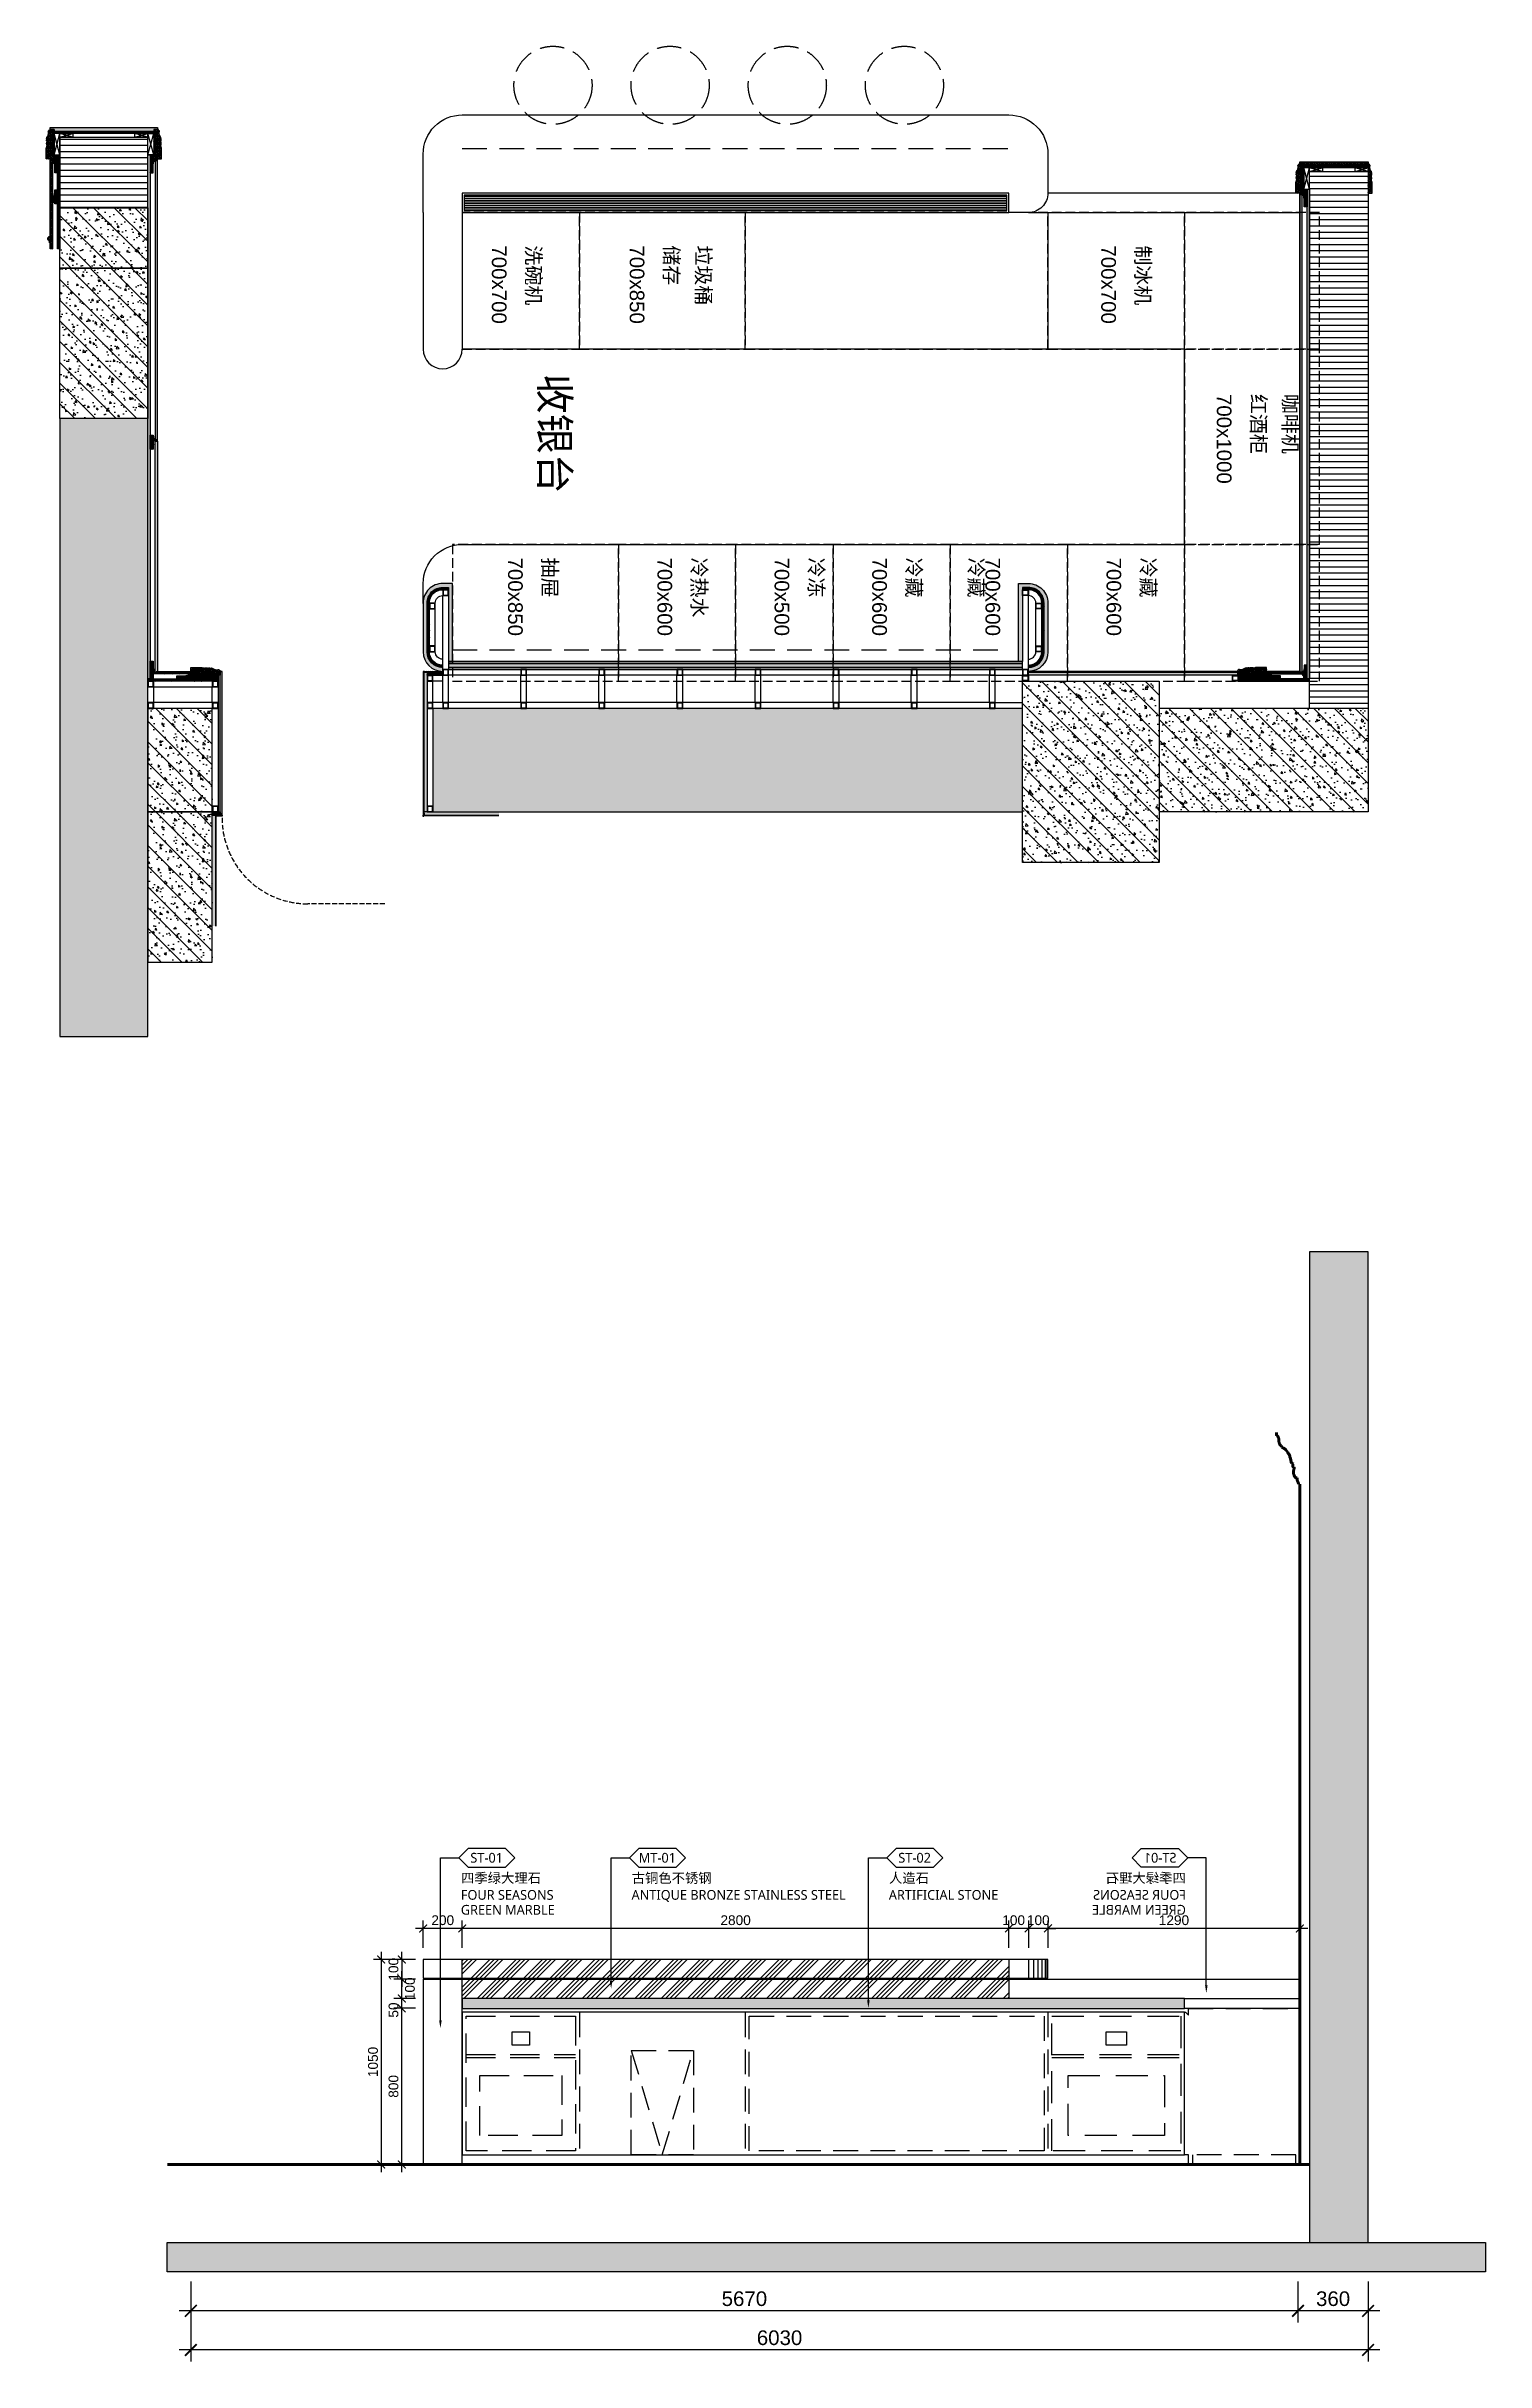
# Model space of a CAD drawing. Header units: millimetres. Extents: x 90086 to 135690, y -7745 to 15991.
# Drawn here: x 104580 to 111952, y 261 to 12121 of the extents above; entities that cross this region are included whole.
import ezdxf
from ezdxf import colors
from ezdxf.entities.mleader import LeaderData, LeaderLine
from ezdxf.enums import TextEntityAlignment as Align
from ezdxf.math import Vec2, Vec3

# ---------------------------------------------------------------- set-up
doc = ezdxf.new("R2010")
doc.units = ezdxf.units.MM
for name, pattern in [('ACAD_ISO02W100', [15, 12, -3]), ('DASH', [0.35, 0.25, -0.1]), ('DASHED', [19.05, 12.7, -6.35]), ('HIDDEN2', [0.1875, 0.125, -0.0625])]:
    doc.linetypes.add(name, pattern=pattern)
doc.layers.get('Defpoints').update_dxf_attribs({"color": 250})
for name, color, linetype, lineweight in [('_ACM-A-ANNO-DIMS', 2, 'Continuous', 13), ('_ACM-A-ANNO-DIMS @ 20', 2, 'Continuous', 13), ('_ACM-A-ANNO-DIMS @ 30 (1)', 2, 'Continuous', 13), ('_ACM-A-DETL-PATT', 8, 'Continuous', 0), ('_ACM-A-DETL-THIN', 2, 'Continuous', 9), ('_ACM-A-ELVE-HACH', 251, 'Continuous', 9), ('_ACM-A-ELVE-THIK', 5, 'Continuous', 50), ('_ACM-A-HACH', 251, 'Continuous', 9), ('_ACM-A-WALL-HACH', 251, 'Continuous', 9), ('I-PL-WALL-FHINISH', 73, 'Continuous', 13), ('I-WALL', 6, 'Continuous', 13), ('IA10-16 Floor Detail$0$A-ELEV-HATC-8', 8, 'Continuous', 5)]:
    doc.layers.add(name, color=color, linetype=linetype, lineweight=lineweight)
for name, color, linetype in [('FURN', 1, 'Continuous'), ('I-DETL-LW01', 1, 'Continuous'), ('I-DETL-LW02', 2, 'Continuous'), ('I-DETL-LW251', 251, 'Continuous'), ('I-PL-FURN', 1, 'DASH'), ('I-PL-IDS-MILL', 40, 'Continuous'), ('I-PL-LIGHT', 1, 'HIDDEN2'), ('I-SECT-LW01', 1, 'Continuous'), ('I-SECT-LW02', 2, 'Continuous'), ('I-SECT-LW251-PATT', 251, 'Continuous'), ('ID-TEXT-HEADING-3', 3, 'Continuous'), ('PE-尺寸标注', 44, 'Continuous'), ('Structure【大样结构线】', 30, 'Continuous'), ('WALL', 7, 'Continuous'), ('WALL TYPE$0$G-ANNO-NOTE-CH', 7, 'Continuous'), ('WALL TYPE$0$HATCH', 8, 'Continuous'), ('WALL TYPE$0$I-SECT-LW03', 3, 'Continuous')]:
    doc.layers.add(name, color=color, linetype=linetype)
doc.styles.add('Arial', font='ARIALUNI.ttf')
doc.styles.add('WALL TYPE$0$Aecom Chinese', font='Microsoft YaHei.ttf')
doc.dimstyles.new('Aec-Arch-M-注释性', dxfattribs={"dimscale": 2, "dimtxt": 2.5, "dimasz": 2, "dimexe": 2, "dimexo": 2, "dimgap": 0.8, "dimtad": 1, "dimdec": 0, "dimrnd": 5, "dimzin": 3, "dimdsep": 46, "dimtxsty": 'Arial', "dimblk": 'WALL TYPE$0$_ArchTick', "dimcen": 2.5, "dimdle": 2, "dimclrd": 256, "dimclrt": 256, "dimazin": 2, "dimtfac": 0.75, "dimtdec": 0, "dimtix": 1, "dimtmove": 2, "dimatfit": 2, "dimfxl": 5, "dimfxlon": 1, "dimtolj": 1, "dimtzin": 0, "dimlwd": -1, "dimarcsym": 0})
pattern_1 = [(135, (-97153.13, -164051.33), (-53.03301, -53.03301), []), (140, (-97153.13, -164051.33), (9.41282, 107.58903), [11.25, -123.75]), (85, (-97153.13, -164051.33), (-112.82882, -20.8127), [9, -99]), (190.4514, (-97152.35, -164042.37), (-103.41593, 86.77641), [9.56103, -105.17132]), (136.1842, (-97183.13, -164051.33), (24.82785, 160.08616), [16.875, -185.625]), (186.6356, (-97181.06, -164037.99), (-146.11768, 140.1994), [14.34154, -157.75695]), (81.1842, (-97183.13, -164051.33), (-146.1178, 140.1993), [13.5, -148.5]), (111, (-97175.63, -164036.33), (60.39283, 89.53606), [11.25, -123.75]), (56, (-97175.63, -164036.33), (-108.77251, 36.4973), [9, -99]), (161.4514, (-97170.6, -164028.87), (-48.37957, 126.03339), [9.56103, -105.17132]), (127.5, (-97153.132, -164051.33), (-49.934078, 1.823978), [0.75, -97.8, 0.75, -100.5, 0.75, -99.375]), (97.5, (-97153.13, -164051.33), (-59.161757, 39.46043), [0.75, -57.3, 0.75, -95.55, 0.75, -37.875]), (57.5, (-97153.132, -164084.78), (3.38323, 80.073365), [0.75, -37.5, 0.75, -117, 0.75, -155.25]), (47.5, (-97153.13, -164099.78), (-15.015747, 87.477925), [0.75, -48.75, 0.75, -77.7, 0.75, -110.25])]
pattern_2 = [(180, (69265, -216496.902), (-2e-15, -31.75), [])]
pattern_3 = [(225, (52053.0666, -141768.447), (2.24506403, -2.24506403), []), (315, (52053.0666, -141768.447), (6.73519209, -2.24506403), [7.9375, -4.7625])]
pattern_4 = [(135, (1470.0002, -150586.902), (-10.0000408, 5.0000204), [7.071097, -7.071096]), (45, (1460.0002, -150586.902), (10.0000405, 5.0000207), [7.071097, -7.071096])]
pattern_5 = [(315, (1445.0002, -151016.908), (2.245064, 2.245064), []), (45, (1445.0002, -151016.908), (2.245064, 6.735192), [7.9375, -4.7625])]
pattern_6 = [(63.43495, (10115.795, -205770.857), (20, -1e-09), [4.621368, -17.7393114]), (40.601295, (10102.638, -205753.563), (20, 2e-08), [4.158066, -88.037378]), (40.601295, (10112.638, -205733.563), (20, 2e-08), [4.158066, -88.037378]), (40.601295, (10122.638, -205713.563), (20, -1e-08), [4.158066, -88.037378]), (63.43495, (10105.648, -205773.651), (20, -1e-09), [4.237008, -18.123672]), (50.19443, (10107.542, -205769.862), (20, 8e-10), [2.24049, -75.862006]), (50.19443, (10117.542, -205749.862), (20, 8e-10), [2.24049, -75.862006]), (50.19443, (10127.542, -205729.862), (20, 8e-10), [2.24049, -75.862006]), (21.80141, (10108.977, -205768.1406), (20, -3e-08), [2.868712, -50.982936]), (33.690068, (10111.64, -205767.075), (20, -1e-08), [2.521813, -33.5337]), (63.43495, (10113.738, -205765.676), (20, -8e-09), [3.3552885, -19.005391]), (45, (10115.239, -205762.675), (20, 1e-15), [2.717818, -53.850724]), (45, (10125.239, -205742.675), (20, 1e-15), [2.717818, -53.850724]), (21.80141, (10117.161, -205760.7534), (20, -3e-08), [2.19237, -51.659278]), (63.43495, (10099.166, -205774.114), (20, -8e-09), [7.1896, -15.17108]), (50.19443, (10102.382, -205767.683), (20, 8e-10), [4.573562, -73.528935]), (50.19443, (10112.382, -205747.683), (20, 8e-10), [4.573562, -73.528935]), (50.19443, (10122.382, -205727.683), (20, 8e-10), [4.573562, -73.528935]), (33.690068, (10105.31, -205764.17), (20, -1e-08), [2.2405595, -33.8149534]), (15.945396, (10107.174, -205762.9267), (20, -1.45e-06), [3.5624845, -69.2386145]), (33.690068, (10110.599, -205761.948), (20, -1e-08), [4.0929665, -31.962546]), (50.19443, (10114.005, -205759.678), (20, 8e-10), [5.197338, -72.90516]), (50.19443, (10124.005, -205739.678), (20, 8e-10), [5.197338, -72.90516]), (50.19443, (10134.005, -205719.678), (20, -3e-09), [5.197338, -72.90516]), (21.80141, (10117.332, -205755.685), (20, -3e-08), [5.7145015, -48.137147]), (50.19443, (10097.862, -205766.723), (20, 8e-10), [5.214067, -72.88843]), (50.19443, (10107.862, -205746.723), (20, 8e-10), [5.214067, -72.88843]), (50.19443, (10117.862, -205726.723), (20, 8e-10), [5.214067, -72.88843]), (33.690068, (10101.2, -205762.718), (20, -1e-08), [4.838075, -31.217438]), (26.565051, (10105.225, -205760.034), (20, 1e-09), [7.98596, -81.456759]), (26.565051, (10115.225, -205740.034), (20, 1e-09), [7.98596, -81.456759]), (40.601295, (10112.368, -205756.462), (20, 2e-08), [4.319301, -87.876143]), (40.601295, (10122.368, -205736.462), (20, 2e-08), [4.319301, -87.876143]), (40.601295, (10132.368, -205716.462), (20, 2e-08), [4.319301, -87.876143]), (33.690068, (10099.196, -205759.939), (20, -1e-08), [2.735792, -33.319722]), (26.565051, (10101.473, -205758.422), (20, 8e-09), [7.158076, -82.284643]), (26.565051, (10111.473, -205738.422), (20, -8e-08), [7.158076, -82.284643]), (40.601295, (10107.875, -205755.22), (20, 2e-08), [1.700823, -90.494622]), (40.601295, (10117.875, -205735.22), (20, 2e-08), [1.700823, -90.494622]), (40.601295, (10127.875, -205715.22), (20, 2e-08), [1.700823, -90.494622])]
pattern_7 = [(135, (10097.8617, -205771.723), (-2.24506403, -2.24506403), []), (225, (10097.8617, -205771.723), (-2.24506403, -6.73519209), [7.9375, -4.7625])]
pattern_8 = [(243.43495, (-9583.661, -113910.488), (-20, 1e-09), [4.621368, -17.739311]), (220.601295, (-9570.504, -113927.782), (-20, -2e-08), [4.158067, -88.037378]), (220.601295, (-9580.504, -113947.782), (-20, -2e-08), [4.158067, -88.037378]), (220.601295, (-9590.504, -113967.782), (-20, 1e-08), [4.158067, -88.037378]), (243.43495, (-9573.514, -113907.693), (-20, 1e-09), [4.237008, -18.123672]), (230.19443, (-9575.409, -113911.483), (-20, -8e-10), [2.24049, -75.862006]), (230.19443, (-9585.409, -113931.483), (-20, -8e-10), [2.24049, -75.862006]), (230.19443, (-9595.409, -113951.483), (-20, -8e-10), [2.24049, -75.862006]), (201.80141, (-9576.843, -113913.204), (-20, 3e-08), [2.868712, -50.982936]), (213.690068, (-9579.506, -113914.269), (-20, 1e-08), [2.521813, -33.5337]), (243.43495, (-9581.605, -113915.668), (-20, 8e-09), [3.3552885, -19.005391]), (225, (-9583.105, -113918.669), (-20, 7e-15), [2.717818, -53.850724]), (225, (-9593.105, -113938.669), (-20, 7e-15), [2.717818, -53.850724]), (201.80141, (-9585.027, -113920.591), (-20, 3e-08), [2.19237, -51.659278]), (243.43495, (-9567.033, -113907.23), (-20, 8e-09), [7.1896, -15.17108]), (230.19443, (-9570.248, -113913.661), (-20, -8e-10), [4.573562, -73.528935]), (230.19443, (-9580.248, -113933.661), (-20, -8e-10), [4.573562, -73.528935]), (230.19443, (-9590.248, -113953.661), (-20, -8e-10), [4.573562, -73.528935]), (213.690068, (-9573.176, -113917.175), (-20, 1e-08), [2.2405595, -33.814953]), (195.945396, (-9575.04, -113918.4177), (-20, 1.45e-06), [3.5624845, -69.238614]), (213.690068, (-9578.465, -113919.396), (-20, 1e-08), [4.0929665, -31.962546]), (230.19443, (-9581.871, -113921.667), (-20, -8e-10), [5.197338, -72.90516]), (230.19443, (-9591.871, -113941.667), (-20, -8e-10), [5.197338, -72.90516]), (230.19443, (-9601.871, -113961.667), (-20, 3e-09), [5.197338, -72.90516]), (201.80141, (-9585.198, -113925.6595), (-20, 3e-08), [5.7145015, -48.137147]), (230.19443, (-9565.728, -113914.621), (-20, -8e-10), [5.214067, -72.88843]), (230.19443, (-9575.728, -113934.621), (-20, -8e-10), [5.214067, -72.88843]), (230.19443, (-9585.728, -113954.621), (-20, -8e-10), [5.214067, -72.88843]), (213.690068, (-9569.066, -113918.627), (-20, 1e-08), [4.838075, -31.217438]), (206.56505, (-9573.091, -113921.3105), (-20, -1e-09), [7.98596, -81.456759]), (206.56505, (-9583.091, -113941.3105), (-20, -1e-09), [7.98596, -81.456759]), (220.601295, (-9580.234, -113924.882), (-20, -2e-08), [4.3193, -87.876143]), (220.601295, (-9590.234, -113944.882), (-20, -2e-08), [4.3193, -87.876143]), (220.601295, (-9600.234, -113964.882), (-20, -2e-08), [4.3193, -87.876143]), (213.690068, (-9567.063, -113921.405), (-20, 1e-08), [2.735792, -33.319722]), (206.56505, (-9569.339, -113922.923), (-20, -8e-09), [7.158076, -82.284643]), (206.56505, (-9579.339, -113942.923), (-20, 8e-08), [7.158076, -82.284643]), (220.601295, (-9575.741, -113926.124), (-20, -2e-08), [1.700823, -90.494622]), (220.601295, (-9585.741, -113946.124), (-20, -2e-08), [1.700823, -90.494622]), (220.601295, (-9595.741, -113966.124), (-20, -2e-08), [1.700823, -90.494622])]
pattern_9 = [(135, (4478.3898, -205771.723), (-2.24506403, -2.24506403), []), (225, (4478.3898, -205771.723), (-2.24506403, -6.73519209), [7.9375, -4.7625])]

msp = doc.modelspace()

# ---------------------------------------------------------------- blocks, each defined once
blk = doc.blocks.new('*U114')
h = blk.add_hatch(color=250)
h.dxf.hatch_style = 1
h.paths.add_polyline_path([(4351, -50), (4351, 100), (-2401, 100), (-2401, -50)])
blk.add_lwpolyline([(4351, -50), (4351, 100), (-2401, 100), (-2401, -50)], close=True)
blk = doc.blocks.new('*U112')
h = blk.add_hatch()
h.set_pattern_fill('0-钢筋混凝土001-DOM', color=250, scale=15, pattern_type=2)
h.set_pattern_definition([(45, (-100, 2690), (-53.033, 53.033), []), (50, (-100, 2690), (107.58903, -9.4128), [11.25, -123.75]), (355, (-100, 2690), (-20.8127, 112.8288), [9, -99]), (100.4514, (-91.03, 2689.22), (86.7764, 103.4159), [9.561, -105.1713]), (46.1842, (-100, 2720), (160.0862, -24.8279), [16.875, -185.625]), (96.6356, (-86.66, 2717.93), (140.1994, 146.1177), [14.3415, -157.757]), (351.1842, (-100, 2720), (140.1993, 146.1178), [13.5, -148.5]), (21, (-85, 2712.5), (89.53606, -60.39283), [11.25, -123.75]), (326, (-85, 2712.5), (36.4973, 108.7725), [9, -99]), (71.4514, (-77.54, 2707.47), (126.0334, 48.3796), [9.561, -105.1713]), (37.5, (-100, 2690), (1.82398, 49.93408), [0.75, -97.8, 0.75, -100.5, 0.75, -99.375]), (7.5, (-100, 2690), (39.46043, 59.16176), [0.75, -57.3, 0.75, -95.55, 0.75, -37.875]), (327.5, (-133.45, 2690), (80.07337, -3.38323), [0.75, -37.5, 0.75, -117, 0.75, -155.25]), (317.5, (-148.45, 2690), (87.47793, 15.01575), [0.75, -48.75, 0.75, -77.7, 0.75, -110.25])])
h.paths.add_polyline_path([(12030, -4269), (12330, -4269), (12330, -9344), (12030, -9344)])
blk.add_lwpolyline([(12030, -4269), (12330, -4269), (12330, -9344), (12030, -9344)], close=True)
blk = doc.blocks.new('WALL TYPE$0$_ArchTick')
at = {"color": 0, "linetype": 'ByBlock', "const_width": 0.15}
blk.add_lwpolyline([(-0.5, -0.5), (0.5, 0.5)], dxfattribs=at)
blk = doc.blocks.new('*D161')
at = {"layer": '_ACM-A-ANNO-DIMS', "color": 0, "lineweight": -2, "transparency": 16777216}
for p, q in [((105320, 671), (105320, 461)), ((110990, 671), (110990, 461))]:
    blk.add_line(p, q, dxfattribs=at)
at = {"layer": '_ACM-A-ANNO-DIMS', "transparency": 16777216}
blk.add_line((111050, 521), (105260, 521), dxfattribs=at)
at = {"layer": 'Defpoints', "color": 0, "transparency": 16777216}
for p in [(105320, 1731), (110990, 1731), (105320, 521)]:
    blk.add_point(p, dxfattribs=at)
at = {"layer": '_ACM-A-ANNO-DIMS', "transparency": 16777216, "xscale": 60, "yscale": 60, "zscale": 60, "rotation": 180}
blk.add_blockref('WALL TYPE$0$_ArchTick', (105320, 521), dxfattribs=at)
at = {"layer": '_ACM-A-ANNO-DIMS', "transparency": 16777216, "xscale": 60, "yscale": 60, "zscale": 60}
blk.add_blockref('WALL TYPE$0$_ArchTick', (110990, 521), dxfattribs=at)
at = {"layer": '_ACM-A-ANNO-DIMS', "transparency": 16777216, "insert": (108155, 583), "char_height": 75, "attachment_point": 5, "style": 'Arial'}
blk.add_mtext('\\A1;5670', dxfattribs=at)
blk = doc.blocks.new('*D162')
at = {"layer": '_ACM-A-ANNO-DIMS', "color": 0, "lineweight": -2, "transparency": 16777216}
for p, q in [((110990, 671), (110990, 461)), ((111349, 671), (111349, 461))]:
    blk.add_line(p, q, dxfattribs=at)
at = {"layer": '_ACM-A-ANNO-DIMS', "transparency": 16777216}
blk.add_line((111409, 521), (110930, 521), dxfattribs=at)
at = {"layer": 'Defpoints', "color": 0, "transparency": 16777216}
for p in [(110990, 1731), (111349, 1731), (110990, 521)]:
    blk.add_point(p, dxfattribs=at)
at = {"layer": '_ACM-A-ANNO-DIMS', "transparency": 16777216, "xscale": 60, "yscale": 60, "zscale": 60, "rotation": 180}
blk.add_blockref('WALL TYPE$0$_ArchTick', (110990, 521), dxfattribs=at)
at = {"layer": '_ACM-A-ANNO-DIMS', "transparency": 16777216, "xscale": 60, "yscale": 60, "zscale": 60}
blk.add_blockref('WALL TYPE$0$_ArchTick', (111349, 521), dxfattribs=at)
at = {"layer": '_ACM-A-ANNO-DIMS', "transparency": 16777216, "insert": (111170, 583), "char_height": 75, "attachment_point": 5, "style": 'Arial'}
blk.add_mtext('\\A1;360', dxfattribs=at)
blk = doc.blocks.new('*D163')
at = {"layer": '_ACM-A-ANNO-DIMS', "color": 0, "lineweight": -2, "transparency": 16777216}
for p, q in [((105320, 471), (105320, 261)), ((111349, 471), (111349, 261))]:
    blk.add_line(p, q, dxfattribs=at)
at = {"layer": '_ACM-A-ANNO-DIMS', "transparency": 16777216}
blk.add_line((111409, 321), (105260, 321), dxfattribs=at)
at = {"layer": 'Defpoints', "color": 0, "transparency": 16777216}
for p in [(105320, 1731), (111349, 1731), (105320, 321)]:
    blk.add_point(p, dxfattribs=at)
at = {"layer": '_ACM-A-ANNO-DIMS', "transparency": 16777216, "xscale": 60, "yscale": 60, "zscale": 60, "rotation": 180}
blk.add_blockref('WALL TYPE$0$_ArchTick', (105320, 321), dxfattribs=at)
at = {"layer": '_ACM-A-ANNO-DIMS', "transparency": 16777216, "xscale": 60, "yscale": 60, "zscale": 60}
blk.add_blockref('WALL TYPE$0$_ArchTick', (111349, 321), dxfattribs=at)
at = {"layer": '_ACM-A-ANNO-DIMS', "transparency": 16777216, "insert": (108335, 383), "char_height": 75, "attachment_point": 5, "style": 'Arial'}
blk.add_mtext('\\A1;6030', dxfattribs=at)
blk = doc.blocks.new('A$C4abdce61')
at = {"layer": '_ACM-A-DETL-PATT'}
for points in [[(1.5, 0), (28.5, 0, 0.41421356), (30, 1.5), (30, 28.5, 0.41421356), (28.5, 30), (1.5, 30, 0.41421356), (0, 28.5), (0, 1.5, 0.41421356)], [(3.75, 2.25), (26.25, 2.25, 0.41421356), (27.75, 3.75), (27.75, 26.25, 0.41421356), (26.25, 27.75), (3.75, 27.75, 0.41421356), (2.25, 26.25), (2.25, 3.75, 0.41421356)]]:
    blk.add_lwpolyline(points, format="xyb", close=True, dxfattribs=at)
blk = doc.blocks.new('海龙_1215173755')
at = {"layer": 'WALL TYPE$0$HATCH', "ltscale": 2}
h = blk.add_hatch(dxfattribs=at)
h.set_pattern_fill('ANSI32', color=256, scale=0.5)
h.set_pattern_definition([(45, (-39299.698, -12402.6693), (-3.36759605, 3.36759605), []), (45, (-39297.453, -12402.6693), (-3.36759605, 3.36759605), [])])
edge = h.paths.add_edge_path()
edge.add_line((2, -7), (2, 11))
edge.add_line((2, 11), (-3, 11))
edge.add_arc((-3, 9), 2, 90, 201.2139)
edge.add_arc((-6, 6), 2.97, -243.0808, 63.0808, ccw=False)
edge.add_arc((-9, 9), 2, 338.7861, 450)
edge.add_line((-9, 11), (-23, 11))
edge.add_line((-23, 11), (-23, 9))
edge.add_line((-23, 9), (-9, 9))
edge.add_arc((-6, 6), 4.51, 135.3033, 404.6967)
edge.add_line((-3, 9), (0, 9))
edge.add_line((0, 9), (0, -4))
edge.add_line((0, -4), (0, -5))
edge.add_line((0, -5), (-6, -5))
edge.add_line((-6, -5), (-6, -7))
edge.add_line((-6, -7), (2, -7))
at = {"color": 1, "linetype": 'Continuous', "lineweight": 15}
blk.add_lwpolyline([(2, -7), (2, 11), (-3, 11, 0.527318), (-5, 9, -4.178276), (-7, 9, 0.527318), (-9, 11), (-23, 11), (-23, 9), (-9, 9, 2.396256), (-3, 9), (0, 9), (0, -4), (0, -5), (-6, -5), (-6, -7)], format="xyb", close=True, dxfattribs=at)
at = {"color": 1, "linetype": 'Continuous', "lineweight": 15, "elevation": 8}
blk.add_lwpolyline([(-17, 24), (-17, 9), (-15, 9), (-15, 24)], close=True, dxfattribs=at)
blk = doc.blocks.new('海龙_1215174788')
at = {"layer": 'I-DETL-LW01'}
for p, q in [((-55, 0), (55, -30)), ((-55, -30), (55, 0))]:
    blk.add_line(p, q, dxfattribs=at)
blk.add_lwpolyline([(55, -30), (-55, -30), (-55, 0), (55, 0), (55, -30)], close=True, dxfattribs=at)
blk = doc.blocks.new('K_01')
at = {"layer": 'I-DETL-LW01'}
for p, q in [((-9, 0), (9, -66)), ((-9, -66), (9, 0))]:
    blk.add_line(p, q, dxfattribs=at)
blk.add_lwpolyline([(9, -66), (-9, -66), (-9, 0), (9, 0), (9, -66)], close=True, dxfattribs=at)
blk = doc.blocks.new('K_18')
at = {"layer": 'I-DETL-LW01'}
for p, q in [((33, 0), (-33, -20)), ((-33, 0), (33, -20))]:
    blk.add_line(p, q, dxfattribs=at)
blk.add_lwpolyline([(-33, -20), (-33, 0), (33, 0), (33, -20), (-33, -20)], close=True, dxfattribs=at)
blk = doc.blocks.new('K_23')
at = {"layer": 'I-DETL-LW251'}
h = blk.add_hatch(dxfattribs=at)
h.set_pattern_fill('ANSI38', color=250, angle=-180)
h.set_pattern_definition([(225, (39382.281, 12629.7715), (2.24506403, -2.24506403), []), (315, (39382.281, 12629.7715), (6.7351921, -2.24506403), [7.9375, -4.7625])])
h.paths.add_polyline_path([(-50, -205), (-60, -205), (-60, -360), (-50, -360)])
h.paths.add_polyline_path([(-50, -20), (-60, -20), (-60, -205), (-50, -205)])
h = blk.add_hatch(dxfattribs=at)
h.set_pattern_fill('ANSI38', color=250, angle=-270)
h.set_pattern_definition([(135, (39382.281, 12570.7274), (-2.24506403, -2.24506403), []), (225, (39382.281, 12570.7274), (-2.24506403, -6.7351921), [7.9375, -4.7625])])
h.paths.add_polyline_path([(-50, -350), (60, -350), (60, -360), (-50, -360)])
at = {"layer": 'PE-尺寸标注'}
h = blk.add_hatch(dxfattribs=at)
h.set_pattern_fill('木纹面1', color=250, scale=5, angle=-270, style=0, pattern_type=2)
h.set_pattern_definition([(153.434949, (-140730.957, -13601.318), (1e-09, 20), [4.6213684, -17.7393114]), (130.601295, (-140748.251, -13614.475), (-2e-08, 20), [4.1580665, -88.037378]), (130.601295, (-140768.251, -13604.475), (-2e-08, 20), [4.1580665, -88.037378]), (130.601295, (-140788.251, -13594.475), (1e-08, 20), [4.1580665, -88.037378]), (153.434949, (-140728.162, -13611.466), (1e-09, 20), [4.2370078, -18.123672]), (140.194429, (-140731.952, -13609.57), (-8e-10, 20), [2.2404905, -75.862006]), (140.194429, (-140751.952, -13599.57), (-8e-10, 20), [2.2404905, -75.862006]), (140.194429, (-140771.952, -13589.57), (-8e-10, 20), [2.2404905, -75.862006]), (111.8014095, (-140733.673, -13608.136), (3e-08, 20), [2.8687121, -50.982936]), (123.6900675, (-140734.738, -13605.473), (1e-08, 20), [2.521813, -33.5336997]), (153.434949, (-140736.137, -13603.375), (8e-09, 20), [3.3552885, -19.005391]), (135, (-140739.138, -13601.874), (1e-14, 20), [2.717818, -53.8507243]), (135, (-140759.138, -13591.874), (1e-14, 20), [2.717818, -53.8507243]), (111.8014095, (-140741.06, -13599.952), (3e-08, 20), [2.19237, -51.659278]), (153.434949, (-140727.7, -13617.947), (8e-09, 20), [7.1896, -15.17108]), (140.194429, (-140734.13, -13614.731), (-8e-10, 20), [4.573562, -73.528935]), (140.194429, (-140754.13, -13604.731), (-8e-10, 20), [4.573562, -73.528935]), (140.194429, (-140774.13, -13594.731), (-8e-10, 20), [4.573562, -73.528935]), (123.6900675, (-140737.644, -13611.803), (1e-08, 20), [2.2405595, -33.8149534]), (105.945396, (-140738.887, -13609.939), (1.45e-06, 20), [3.5624845, -69.2386145]), (123.6900675, (-140739.865, -13606.514), (1e-08, 20), [4.0929665, -31.9625462]), (140.194429, (-140742.136, -13603.108), (-8e-10, 20), [5.197338, -72.905159]), (140.194429, (-140762.136, -13593.108), (-8e-10, 20), [5.197338, -72.905159]), (140.194429, (-140782.136, -13583.108), (3e-09, 20), [5.197338, -72.905159]), (111.8014095, (-140746.1286, -13599.781), (3e-08, 20), [5.7145015, -48.137147]), (140.194429, (-140735.09, -13619.251), (-8e-10, 20), [5.214067, -72.88843]), (140.194429, (-140755.09, -13609.251), (-8e-10, 20), [5.214067, -72.88843]), (140.194429, (-140775.09, -13599.251), (-8e-10, 20), [5.214067, -72.88843]), (123.6900675, (-140739.096, -13615.913), (1e-08, 20), [4.838075, -31.2174377]), (116.565051, (-140741.78, -13611.888), (-1e-09, 20), [7.98596, -81.456759]), (116.565051, (-140761.78, -13601.888), (-1e-09, 20), [7.98596, -81.456759]), (130.601295, (-140745.351, -13604.745), (-2e-08, 20), [4.319301, -87.876143]), (130.601295, (-140765.351, -13594.745), (-2e-08, 20), [4.319301, -87.876143]), (130.601295, (-140785.351, -13584.745), (-2e-08, 20), [4.319301, -87.876143]), (123.6900675, (-140741.874, -13617.917), (1e-08, 20), [2.7357916, -33.319722]), (116.565051, (-140743.392, -13615.64), (-8e-09, 20), [7.158076, -82.284643]), (116.565051, (-140763.392, -13605.64), (8e-08, 20), [7.158076, -82.284643]), (130.601295, (-140746.593, -13609.238), (-2e-08, 20), [1.700823, -90.4946216]), (130.601295, (-140766.593, -13599.238), (-2e-08, 20), [1.700823, -90.4946216]), (130.601295, (-140786.593, -13589.238), (-2e-08, 20), [1.700823, -90.4946216])])
edge = h.paths.add_edge_path()
edge.add_line((-65, -20), (60, -20))
edge.add_line((60, -20), (60, -20))
edge.add_line((60, -20), (80, -20))
edge.add_line((80, -20), (80, 0))
edge.add_line((80, 0), (23, 0))
edge.add_arc((19, 1), 4.26, 260.8861, 343.7626, ccw=False)
edge.add_arc((16, -5), 2.88, 48.9864, 176.76)
edge.add_arc((2, -24), 22.6, 58.2028, 121.7947)
edge.add_arc((-14, -6), 4.1, 9.3845, 139.2343)
edge.add_arc((-23, -13), 11.8, 60.5974, 123.6714)
edge.add_arc((-55, 29), 41, 265.8404, 308.0152, ccw=False)
edge.add_arc((-61, -13), 3.08, 20.575, 178.5813)
edge.add_line((-64, -13), (-66, -13))
edge.add_arc((-71, -11), 4.77, 280.7646, 339.5436, ccw=False)
edge.add_line((-70, -16), (-70, -30))
edge.add_line((-70, -30), (-65, -30))
edge.add_line((-65, -30), (-65, -20))
h = blk.add_hatch(dxfattribs=at)
h.set_pattern_fill('木纹面1', color=250, scale=5, angle=-270, style=0, pattern_type=2)
h.set_pattern_definition([(153.43495, (39381.414, 12647.705), (1e-09, 20), [4.621368, -17.739311]), (130.601295, (39364.12, 12634.548), (-2e-08, 20), [4.158067, -88.037378]), (130.601295, (39344.12, 12644.548), (-2e-08, 20), [4.158067, -88.037378]), (130.601295, (39324.12, 12654.548), (1e-08, 20), [4.158067, -88.037378]), (153.43495, (39384.21, 12637.557), (1e-09, 20), [4.237008, -18.123672]), (140.19443, (39380.42, 12639.452), (-8e-10, 20), [2.24049, -75.862006]), (140.19443, (39360.42, 12649.452), (-8e-10, 20), [2.24049, -75.862006]), (140.19443, (39340.42, 12659.452), (-8e-10, 20), [2.24049, -75.862006]), (111.80141, (39378.6984, 12640.8865), (3e-08, 20), [2.868712, -50.982936]), (123.690068, (39377.633, 12643.55), (1e-08, 20), [2.521813, -33.5337]), (153.43495, (39376.234, 12645.648), (8e-09, 20), [3.3552885, -19.005391]), (135, (39373.233, 12647.149), (1e-14, 20), [2.717818, -53.850724]), (135, (39353.233, 12657.149), (1e-14, 20), [2.717818, -53.850724]), (111.80141, (39371.311, 12649.0706), (3e-08, 20), [2.19237, -51.659278]), (153.43495, (39384.671, 12631.076), (8e-09, 20), [7.1896, -15.17108]), (140.19443, (39378.241, 12634.292), (-8e-10, 20), [4.573562, -73.528935]), (140.19443, (39358.241, 12644.292), (-8e-10, 20), [4.573562, -73.528935]), (140.19443, (39338.241, 12654.292), (-8e-10, 20), [4.573562, -73.528935]), (123.690068, (39374.727, 12637.219), (1e-08, 20), [2.2405595, -33.814953]), (105.945396, (39373.4845, 12639.0837), (1.45e-06, 20), [3.5624845, -69.238614]), (123.690068, (39372.506, 12642.509), (1e-08, 20), [4.0929665, -31.962546]), (140.19443, (39370.235, 12645.915), (-8e-10, 20), [5.197338, -72.90516]), (140.19443, (39350.235, 12655.915), (-8e-10, 20), [5.197338, -72.90516]), (140.19443, (39330.235, 12665.915), (3e-09, 20), [5.197338, -72.90516]), (111.80141, (39366.243, 12649.242), (3e-08, 20), [5.7145015, -48.137147]), (140.19443, (39377.281, 12629.771), (-8e-10, 20), [5.214067, -72.88843]), (140.19443, (39357.281, 12639.771), (-8e-10, 20), [5.214067, -72.88843]), (140.19443, (39337.281, 12649.771), (-8e-10, 20), [5.214067, -72.88843]), (123.690068, (39373.275, 12633.109), (1e-08, 20), [4.838075, -31.217438]), (116.56505, (39370.592, 12637.135), (-1e-09, 20), [7.98596, -81.456759]), (116.56505, (39350.592, 12647.135), (-1e-09, 20), [7.98596, -81.456759]), (130.601295, (39367.02, 12644.278), (-2e-08, 20), [4.3193, -87.876143]), (130.601295, (39347.02, 12654.278), (-2e-08, 20), [4.3193, -87.876143]), (130.601295, (39327.02, 12664.278), (-2e-08, 20), [4.3193, -87.876143]), (123.690068, (39370.497, 12631.106), (1e-08, 20), [2.735792, -33.319722]), (116.56505, (39368.9795, 12633.3825), (-8e-09, 20), [7.158076, -82.284643]), (116.56505, (39348.9795, 12643.3825), (8e-08, 20), [7.158076, -82.284643]), (130.601295, (39365.778, 12639.785), (-2e-08, 20), [1.700823, -90.494622]), (130.601295, (39345.778, 12649.785), (-2e-08, 20), [1.700823, -90.494622]), (130.601295, (39325.778, 12659.785), (-2e-08, 20), [1.700823, -90.494622])])
h.paths.add_polyline_path([(-60, -205), (-80, -205), (-80, -370), (-70, -370), (-70, -350), (-65, -350), (-65, -360), (-60, -360)])
h.paths.add_polyline_path([(-70, -20), (-80, -20), (-80, -205), (-60, -205), (-60, -10), (-65, -10), (-65, -20), (-70, -20)])
h = blk.add_hatch(dxfattribs=at)
h.set_pattern_fill('木纹面1', color=250, scale=5, angle=-270, style=0, pattern_type=2)
h.set_pattern_definition([(153.43495, (39381.414, 12588.66), (1e-09, 20), [4.621368, -17.739311]), (130.601295, (39364.12, 12575.504), (-2e-08, 20), [4.158067, -88.037378]), (130.601295, (39344.12, 12585.504), (-2e-08, 20), [4.158067, -88.037378]), (130.601295, (39324.12, 12595.504), (1e-08, 20), [4.158067, -88.037378]), (153.43495, (39384.21, 12578.513), (1e-09, 20), [4.237008, -18.123672]), (140.19443, (39380.42, 12580.408), (-8e-10, 20), [2.24049, -75.862006]), (140.19443, (39360.42, 12590.408), (-8e-10, 20), [2.24049, -75.862006]), (140.19443, (39340.42, 12600.408), (-8e-10, 20), [2.24049, -75.862006]), (111.80141, (39378.6984, 12581.8424), (3e-08, 20), [2.868712, -50.982936]), (123.690068, (39377.633, 12584.506), (1e-08, 20), [2.521813, -33.5337]), (153.43495, (39376.234, 12586.604), (8e-09, 20), [3.3552885, -19.005391]), (135, (39373.233, 12588.105), (1e-14, 20), [2.717818, -53.850724]), (135, (39353.233, 12598.105), (1e-14, 20), [2.717818, -53.850724]), (111.80141, (39371.311, 12590.0265), (3e-08, 20), [2.19237, -51.659278]), (153.43495, (39384.671, 12572.032), (8e-09, 20), [7.1896, -15.17108]), (140.19443, (39378.241, 12575.247), (-8e-10, 20), [4.573562, -73.528935]), (140.19443, (39358.241, 12585.247), (-8e-10, 20), [4.573562, -73.528935]), (140.19443, (39338.241, 12595.247), (-8e-10, 20), [4.573562, -73.528935]), (123.690068, (39374.727, 12578.175), (1e-08, 20), [2.2405595, -33.814953]), (105.945396, (39373.4845, 12580.0396), (1.45e-06, 20), [3.5624845, -69.238614]), (123.690068, (39372.506, 12583.465), (1e-08, 20), [4.0929665, -31.962546]), (140.19443, (39370.235, 12586.87), (-8e-10, 20), [5.197338, -72.90516]), (140.19443, (39350.235, 12596.87), (-8e-10, 20), [5.197338, -72.90516]), (140.19443, (39330.235, 12606.87), (3e-09, 20), [5.197338, -72.90516]), (111.80141, (39366.243, 12590.198), (3e-08, 20), [5.7145015, -48.137147]), (140.19443, (39377.281, 12570.727), (-8e-10, 20), [5.214067, -72.88843]), (140.19443, (39357.281, 12580.727), (-8e-10, 20), [5.214067, -72.88843]), (140.19443, (39337.281, 12590.727), (-8e-10, 20), [5.214067, -72.88843]), (123.690068, (39373.275, 12574.065), (1e-08, 20), [4.838075, -31.217438]), (116.56505, (39370.592, 12578.091), (-1e-09, 20), [7.98596, -81.456759]), (116.56505, (39350.592, 12588.091), (-1e-09, 20), [7.98596, -81.456759]), (130.601295, (39367.02, 12585.234), (-2e-08, 20), [4.3193, -87.876143]), (130.601295, (39347.02, 12595.234), (-2e-08, 20), [4.3193, -87.876143]), (130.601295, (39327.02, 12605.234), (-2e-08, 20), [4.3193, -87.876143]), (123.690068, (39370.497, 12572.062), (1e-08, 20), [2.735792, -33.319722]), (116.56505, (39368.9795, 12574.338), (-8e-09, 20), [7.158076, -82.284643]), (116.56505, (39348.9795, 12584.338), (8e-08, 20), [7.158076, -82.284643]), (130.601295, (39365.778, 12580.741), (-2e-08, 20), [1.700823, -90.494622]), (130.601295, (39345.778, 12590.741), (-2e-08, 20), [1.700823, -90.494622]), (130.601295, (39325.778, 12600.741), (-2e-08, 20), [1.700823, -90.494622])])
edge = h.paths.add_edge_path()
edge.add_line((-65, -360), (60, -360))
edge.add_line((60, -360), (60, -347))
edge.add_line((60, -347), (80, -347))
edge.add_line((80, -347), (80, -390))
edge.add_line((80, -390), (23, -390))
edge.add_arc((19, -391), 4.26, 16.2374, 99.1139)
edge.add_arc((16, -385), 2.88, -176.76, -48.9864, ccw=False)
edge.add_arc((2, -366), 22.6, -121.7947, -58.2028, ccw=False)
edge.add_arc((-14, -384), 4.1, -139.2343, -9.3845, ccw=False)
edge.add_arc((-23, -377), 11.8, -123.6714, -60.5974, ccw=False)
edge.add_arc((-55, -419), 41, 51.9848, 94.1596)
edge.add_arc((-61, -377), 3.08, -178.5813, -20.575, ccw=False)
edge.add_line((-64, -377), (-66, -377))
edge.add_arc((-71, -379), 4.77, 20.4564, 79.2354)
edge.add_line((-70, -374), (-70, -350))
edge.add_line((-70, -350), (-65, -350))
edge.add_line((-65, -350), (-65, -360))
at = {"layer": 'I-DETL-LW01'}
for points in [[(-60, -205), (-60, -20), (-50, -20), (-50, -205)], [(-50, -205), (-50, -360), (-60, -360), (-60, -205)]]:
    blk.add_lwpolyline(points, dxfattribs=at)
blk.add_lwpolyline([(-50, -350), (60, -350), (60, -360), (-50, -360)], close=True, dxfattribs=at)
at = {"layer": 'I-DETL-LW02'}
for points in [[(-65, -20), (60, -20), (60, -20), (80, -20), (80, 0), (23, 0, -0.37825), (18, -3, 0.623496), (13, -5, 0.284819), (-10, -5, 0.636149), (-18, -3, 0.282378), (-30, -3, -0.186128), (-58, -12, 0.824383), (-64, -13), (-66, -13, -0.262247), (-70, -16), (-70, -30), (-65, -30), (-65, -20)], [(-65, -360), (60, -360), (60, -347), (80, -347), (80, -390), (23, -390, 0.37825), (18, -387, -0.623496), (13, -385, -0.284819), (-10, -385, -0.636149), (-18, -387, -0.282378), (-30, -387, 0.186128), (-58, -378, -0.824383), (-64, -377), (-66, -377, 0.262247), (-70, -374), (-70, -350), (-65, -350), (-65, -360)]]:
    blk.add_lwpolyline(points, format="xyb", dxfattribs=at)
for points in [[(-80, -205), (-80, -20), (-70, -20), (-70, -30), (-65, -30), (-65, -20), (-60, -20), (-60, -205)], [(-60, -205), (-60, -360), (-65, -360), (-65, -350), (-70, -350), (-70, -370), (-80, -370), (-80, -205)]]:
    blk.add_lwpolyline(points, dxfattribs=at)
at = {"rotation": 270}
for p in [(-30, -53), (-30, -287)]:
    blk.add_blockref('K_18', p, dxfattribs=at)
at = {"layer": 'I-DETL-LW01', "xscale": -1}
blk.add_blockref('海龙_1215174788', (5, -320), dxfattribs=at)
blk = doc.blocks.new('K_37')
h = blk.add_hatch()
h.set_pattern_fill('0-钢筋混凝土001-DOM', color=250, scale=15, angle=90, pattern_type=2)
h.set_pattern_definition([(135, (635, -152131.9), (-53.033, -53.033), []), (140, (635, -152131.9), (9.4128, 107.589), [11.25, -123.75]), (85, (635, -152131.9), (-112.8288, -20.8127), [9, -99]), (190.4514, (635.78, -152122.94), (-103.416, 86.7764), [9.561, -105.1713]), (136.1842, (605, -152131.9), (24.828, 160.086), [16.875, -185.625]), (186.6356, (607.07, -152118.56), (-146.1177, 140.1994), [14.3415, -157.757]), (81.184, (605, -152131.9), (-146.118, 140.199), [13.5, -148.5]), (111, (612.5, -152116.9), (60.3928, 89.536), [11.25, -123.75]), (56, (612.5, -152116.9), (-108.7725, 36.4973), [9, -99]), (161.4514, (617.53, -152109.44), (-48.3796, 126.0334), [9.561, -105.1713]), (127.5, (635, -152131.9), (-49.93408, 1.82398), [0.75, -97.8, 0.75, -100.5, 0.75, -99.375]), (97.5, (635, -152131.9), (-59.16176, 39.4604), [0.75, -57.3, 0.75, -95.55, 0.75, -37.875]), (57.5, (635, -152165.35), (3.38323, 80.07337), [0.75, -37.5, 0.75, -117, 0.75, -155.25]), (47.5, (635, -152180.35), (-15.0157, 87.4779), [0.75, -48.75, 0.75, -77.7, 0.75, -110.25])])
h.paths.add_polyline_path([(2875, -151882), (3325, -151882), (3325, -148717), (2875, -148717)])
h = blk.add_hatch()
h.set_pattern_fill('0-钢筋混凝土001-DOM', color=250, scale=15, angle=90, pattern_type=2)
h.set_pattern_definition([(135, (185, -150116.9), (-53.033, -53.033), []), (140, (185, -150116.9), (9.4128, 107.589), [11.25, -123.75]), (85, (185, -150116.9), (-112.829, -20.8127), [9, -99]), (190.4514, (185.78, -150107.94), (-103.416, 86.7764), [9.561, -105.1713]), (136.184, (155, -150116.9), (24.828, 160.086), [16.875, -185.625]), (186.6356, (157.07, -150103.56), (-146.118, 140.199), [14.3415, -157.757]), (81.184, (155, -150116.9), (-146.118, 140.199), [13.5, -148.5]), (111, (162.5, -150101.9), (60.3928, 89.536), [11.25, -123.75]), (56, (162.5, -150101.9), (-108.7725, 36.4973), [9, -99]), (161.4514, (167.53, -150094.44), (-48.3796, 126.0334), [9.561, -105.1713]), (127.5, (185, -150116.9), (-49.9341, 1.824), [0.75, -97.8, 0.75, -100.5, 0.75, -99.375]), (97.5, (185, -150116.9), (-59.1618, 39.4604), [0.75, -57.3, 0.75, -95.55, 0.75, -37.875]), (57.5, (185, -150150.35), (3.38323, 80.07337), [0.75, -37.5, 0.75, -117, 0.75, -155.25]), (47.5, (185, -150165.35), (-15.0157, 87.478), [0.75, -48.75, 0.75, -77.7, 0.75, -110.25])])
h.paths.add_polyline_path([(2875, -149097), (2545, -149097), (2545, -149867), (2875, -149867)])
h = blk.add_hatch()
h.set_pattern_fill('0-钢筋混凝土001-DOM', color=250, scale=15, angle=90, pattern_type=2)
h.set_pattern_definition(pattern_1)
h.paths.add_polyline_path([(-1605, -149867), (-1605, -149607), (-2305, -149607), (-2305, -149867), (-2305, -150397), (-2305, -150537), (-1605, -150537), (-1605, -150397)])
h = blk.add_hatch()
h.set_pattern_fill('0-钢筋混凝土001-DOM', color=250, scale=15, angle=90, pattern_type=2)
h.set_pattern_definition([(135, (-6065, -150646.9), (-53.033, -53.033), []), (140, (-6065, -150646.9), (9.4128, 107.589), [11.25, -123.75]), (85, (-6065, -150646.9), (-112.8288, -20.8127), [9, -99]), (190.4514, (-6064.22, -150637.94), (-103.416, 86.7764), [9.561, -105.1713]), (136.1842, (-6095, -150646.9), (24.828, 160.086), [16.875, -185.625]), (186.6356, (-6092.93, -150633.56), (-146.1177, 140.1994), [14.3415, -157.757]), (81.184, (-6095, -150646.9), (-146.118, 140.199), [13.5, -148.5]), (111, (-6087.5, -150631.9), (60.3928, 89.536), [11.25, -123.75]), (56, (-6087.5, -150631.9), (-108.7725, 36.4973), [9, -99]), (161.4514, (-6082.47, -150624.44), (-48.3796, 126.0334), [9.561, -105.1713]), (127.5, (-6065, -150646.9), (-49.93408, 1.82398), [0.75, -97.8, 0.75, -100.5, 0.75, -99.375]), (97.5, (-6065, -150646.9), (-59.16176, 39.4604), [0.75, -57.3, 0.75, -95.55, 0.75, -37.875]), (57.5, (-6065, -150680.35), (3.38323, 80.07337), [0.75, -37.5, 0.75, -117, 0.75, -155.25]), (47.5, (-6065, -150695.35), (-15.0157, 87.4779), [0.75, -48.75, 0.75, -77.7, 0.75, -110.25])])
h.paths.add_polyline_path([(-2305, -149867), (-3375, -149867), (-3375, -150397), (-3075, -150397), (-2305, -150397)])
h = blk.add_hatch()
h.set_pattern_fill('0-钢筋混凝土001-DOM', color=250, scale=15, angle=90, pattern_type=2)
h.set_pattern_definition([(135, (-4295, -150646.9), (-53.033, -53.033), []), (140, (-4295, -150646.9), (9.4128, 107.589), [11.25, -123.75]), (85, (-4295, -150646.9), (-112.8288, -20.8127), [9, -99]), (190.4514, (-4294.22, -150637.94), (-103.416, 86.7764), [9.561, -105.1713]), (136.1842, (-4325, -150646.9), (24.828, 160.0862), [16.875, -185.625]), (186.6356, (-4322.93, -150633.56), (-146.1177, 140.1994), [14.3415, -157.757]), (81.1842, (-4325, -150646.9), (-146.118, 140.1993), [13.5, -148.5]), (111, (-4317.5, -150631.9), (60.3928, 89.536), [11.25, -123.75]), (56, (-4317.5, -150631.9), (-108.7725, 36.4973), [9, -99]), (161.4514, (-4312.47, -150624.44), (-48.3796, 126.0334), [9.561, -105.1713]), (127.5, (-4295, -150646.9), (-49.93408, 1.82398), [0.75, -97.8, 0.75, -100.5, 0.75, -99.375]), (97.5, (-4295, -150646.9), (-59.16176, 39.46043), [0.75, -57.3, 0.75, -95.55, 0.75, -37.875]), (57.5, (-4295, -150680.35), (3.38323, 80.07337), [0.75, -37.5, 0.75, -117, 0.75, -155.25]), (47.5, (-4295, -150695.35), (-15.01575, 87.4779), [0.75, -48.75, 0.75, -77.7, 0.75, -110.25])])
h.paths.add_polyline_path([(1415, -149867), (-1605, -149867), (-1605, -150397), (1415, -150397)])
h = blk.add_hatch()
h.set_pattern_fill('0-钢筋混凝土001-DOM', color=250, scale=15, angle=90, pattern_type=2)
h.set_pattern_definition([(135, (185, -150646.9), (-53.033, -53.033), []), (140, (185, -150646.9), (9.4128, 107.589), [11.25, -123.75]), (85, (185, -150646.9), (-112.829, -20.8127), [9, -99]), (190.4514, (185.78, -150637.94), (-103.416, 86.7764), [9.561, -105.1713]), (136.184, (155, -150646.9), (24.828, 160.086), [16.875, -185.625]), (186.6356, (157.07, -150633.56), (-146.118, 140.199), [14.3415, -157.757]), (81.184, (155, -150646.9), (-146.118, 140.199), [13.5, -148.5]), (111, (162.5, -150631.9), (60.3928, 89.536), [11.25, -123.75]), (56, (162.5, -150631.9), (-108.7725, 36.4973), [9, -99]), (161.4514, (167.53, -150624.44), (-48.3796, 126.0334), [9.561, -105.1713]), (127.5, (185, -150646.9), (-49.9341, 1.824), [0.75, -97.8, 0.75, -100.5, 0.75, -99.375]), (97.5, (185, -150646.9), (-59.1618, 39.4604), [0.75, -57.3, 0.75, -95.55, 0.75, -37.875]), (57.5, (185, -150680.35), (3.38323, 80.07337), [0.75, -37.5, 0.75, -117, 0.75, -155.25]), (47.5, (185, -150695.35), (-15.0157, 87.478), [0.75, -48.75, 0.75, -77.7, 0.75, -110.25])])
h.paths.add_polyline_path([(2875, -149867), (2545, -149867), (2545, -150397), (2875, -150397)])
h = blk.add_hatch()
h.set_pattern_fill('0-钢筋混凝土001-DOM', color=250, scale=15, angle=90, pattern_type=2)
h.set_pattern_definition(pattern_1)
h.paths.add_polyline_path([(2875, -151882), (3325, -151882), (3325, -152652), (2875, -152652)])
h = blk.add_hatch()
h.set_pattern_fill('0-钢筋混凝土001-DOM', color=250, scale=15, angle=90, pattern_type=2)
h.set_pattern_definition([(135, (185, -153211.9), (-53.033, -53.033), []), (140, (185, -153211.9), (9.4128, 107.589), [11.25, -123.75]), (85, (185, -153211.9), (-112.829, -20.8127), [9, -99]), (190.4514, (185.78, -153202.94), (-103.416, 86.7764), [9.561, -105.1713]), (136.184, (155, -153211.9), (24.828, 160.086), [16.875, -185.625]), (186.6356, (157.07, -153198.56), (-146.118, 140.1994), [14.3415, -157.757]), (81.184, (155, -153211.9), (-146.118, 140.199), [13.5, -148.5]), (111, (162.5, -153196.9), (60.3928, 89.536), [11.25, -123.75]), (56, (162.5, -153196.9), (-108.7725, 36.4973), [9, -99]), (161.4514, (167.53, -153189.44), (-48.3796, 126.0334), [9.561, -105.1713]), (127.5, (185, -153211.9), (-49.9341, 1.824), [0.75, -97.8, 0.75, -100.5, 0.75, -99.375]), (97.5, (185, -153211.9), (-59.1618, 39.4604), [0.75, -57.3, 0.75, -95.55, 0.75, -37.875]), (57.5, (185, -153245.35), (3.38323, 80.07337), [0.75, -37.5, 0.75, -117, 0.75, -155.25]), (47.5, (185, -153260.35), (-15.0157, 87.478), [0.75, -48.75, 0.75, -77.7, 0.75, -110.25])])
h.paths.add_polyline_path([(3325, -152751), (3325, -152652), (2875, -152652), (2875, -152681), (2875, -152962), (3325, -152962)])
at = {"layer": '_ACM-A-WALL-HACH'}
h = blk.add_hatch(dxfattribs=at)
h.set_pattern_fill('ANSI31', color=256, scale=10, angle=135)
h.set_pattern_definition(pattern_2)
h.paths.add_polyline_path([(-3075, -150397), (-3075, -153147), (-3375, -153147), (-3375, -150397)])
h = blk.add_hatch(dxfattribs=at)
h.set_pattern_fill('ANSI31', color=256, scale=10, angle=135)
h.set_pattern_definition(pattern_2)
h.paths.add_polyline_path([(2875, -152962), (2875, -153322), (3325, -153322), (3325, -152962)])
at = {"layer": 'I-DETL-LW251'}
h = blk.add_hatch(dxfattribs=at)
h.set_pattern_fill('ANSI38', color=250, angle=180)
h.set_pattern_definition([(225, (1460.0002, -150581.9018), (2.245064, -2.245064), []), (315, (1460.0002, -150581.9018), (6.735192, -2.245064), [7.9375, -4.7625])])
h.paths.add_polyline_path([(1445, -150582), (1460, -150582), (1460, -149867), (1445, -149867)])
h = blk.add_hatch(dxfattribs=at)
h.set_pattern_fill('ANSI38', color=250)
h.set_pattern_definition([(45, (10097.8617, -205791.6132), (-2.24506403, 2.24506403), []), (135, (10097.8617, -205791.6132), (-6.73519209, 2.24506403), [7.9375, -4.7625])])
h.paths.add_polyline_path([(2505, -149857), (2545, -149857), (2545, -149867), (2505, -149867)])
h = blk.add_hatch(dxfattribs=at)
h.set_pattern_fill('ANSI38', color=250)
h.set_pattern_definition([(45, (10097.8617, -205771.723), (-2.24506403, 2.24506403), []), (135, (10097.8617, -205771.723), (-6.73519209, 2.24506403), [7.9375, -4.7625])])
edge = h.paths.add_edge_path()
edge.add_line((2505, -150567), (2510, -150567))
edge.add_line((2510, -150567), (2510, -150577))
edge.add_line((2510, -150577), (2515, -150577))
edge.add_line((2515, -150577), (2515, -149867))
edge.add_line((2515, -149867), (2505, -149867))
edge.add_line((2505, -149867), (2505, -150567))
h = blk.add_hatch(dxfattribs=at)
h.set_pattern_fill('ANSI38', color=250, angle=90)
h.set_pattern_definition(pattern_9)
h.paths.add_polyline_path([(-3075, -150537), (-3075, -150549), (-2710, -150549), (-2710, -150537)])
h = blk.add_hatch(dxfattribs=at)
h.set_pattern_fill('ANSI38', color=250, angle=-180)
h.set_pattern_definition([(225, (32736.846, -142229.7683), (2.24506403, -2.24506403), []), (315, (32736.846, -142229.7683), (6.7351921, -2.24506403), [7.9375, -4.7625])])
h.paths.add_polyline_path([(-3075, -150549), (-3063, -150549), (-3063, -153057), (-3075, -153057)])
h = blk.add_hatch(dxfattribs=at)
h.set_pattern_fill('ANSI38', color=250, angle=-180)
h.set_pattern_definition([(225, (-4253.941, -151134.6904), (2.245064, -2.245064), []), (315, (-4253.941, -151134.6904), (6.735192, -2.245064), [7.9375, -4.7625])])
h.paths.add_polyline_path([(-3063, -150619), (-3048, -150619), (-3048, -150549), (-3063, -150549)])
h = blk.add_hatch(dxfattribs=at)
h.set_pattern_fill('ANSI38', color=250, angle=90)
h.set_pattern_definition(pattern_9)
h.paths.add_polyline_path([(-2926, -150549), (-2926, -150564), (-2710, -150564), (-2710, -150549)])
h = blk.add_hatch(dxfattribs=at)
h.set_pattern_fill('ANSI38', color=250, angle=90)
h.set_pattern_definition(pattern_9)
h.paths.add_polyline_path([(-2710, -150564), (-2855, -150564), (-2855, -150577), (-2710, -150577)])
h = blk.add_hatch(dxfattribs=at)
h.set_pattern_fill('ANSI38', color=250, angle=180)
h.set_pattern_definition(pattern_3)
h.paths.add_polyline_path([(-1635, -150582), (-2705, -150582), (-2705, -150567), (-1635, -150567)])
h = blk.add_hatch(dxfattribs=at)
h.set_pattern_fill('ANSI38', color=250, angle=270)
h.set_pattern_definition(pattern_5)
edge = h.paths.add_edge_path()
edge.add_line((-1605, -151005), (-1605, -151017))
edge.add_line((-1605, -151017), (-1635, -151017))
edge.add_arc((-1635, -150937), 80, 180, 270, ccw=False)
edge.add_line((-1715, -150937), (-1715, -150687))
edge.add_arc((-1635, -150687), 80, 450, 540, ccw=False)
edge.add_line((-1635, -150607), (-1635, -150619))
edge.add_arc((-1635, -150687), 68, 450, 540)
edge.add_line((-1703, -150687), (-1703, -150937))
edge.add_arc((-1635, -150937), 68, 540, 630)
edge.add_line((-1635, -151005), (-1605, -151005))
h = blk.add_hatch(dxfattribs=at)
h.set_pattern_fill('ANSI38', color=250, angle=90)
h.set_pattern_definition([(135, (10147.8617, -205771.723), (-2.24506403, -2.24506403), []), (225, (10147.8617, -205771.723), (-2.24506403, -6.73519209), [7.9375, -4.7625])])
h.paths.add_polyline_path([(1335, -150607), (1335, -150597), (-1605, -150597), (-1605, -150607)])
h = blk.add_hatch(dxfattribs=at)
h.set_pattern_fill('ANSI38', color=250, angle=270)
h.set_pattern_definition(pattern_5)
edge = h.paths.add_edge_path()
edge.add_line((1335, -151005), (1335, -151017))
edge.add_line((1335, -151017), (1365, -151017))
edge.add_arc((1365, -150937), 80, 270, 360)
edge.add_line((1445, -150937), (1445, -150687))
edge.add_arc((1365, -150687), 80, 0, 90)
edge.add_line((1365, -150607), (1365, -150619))
edge.add_arc((1365, -150687), 68, 0, 90, ccw=False)
edge.add_line((1433, -150687), (1433, -150937))
edge.add_arc((1365, -150937), 68, -90, 0, ccw=False)
edge.add_line((1365, -151005), (1335, -151005))
h = blk.add_hatch(dxfattribs=at)
h.set_pattern_fill('ANSI38', color=250, angle=180)
h.set_pattern_definition(pattern_3)
h.paths.add_polyline_path([(1365, -150582), (1445, -150582), (1445, -150567), (1365, -150567)])
h = blk.add_hatch(dxfattribs=at)
h.set_pattern_fill('ANSI38', color=250, angle=90)
h.set_pattern_definition(pattern_7)
h.paths.add_polyline_path([(2875, -150537), (2875, -150549), (2515, -150549), (2515, -150537)])
h = blk.add_hatch(dxfattribs=at)
h.set_pattern_fill('ANSI38', color=250, angle=90)
h.set_pattern_definition(pattern_7)
h.paths.add_polyline_path([(2726, -150549), (2726, -150564), (2515, -150564), (2515, -150549)])
h = blk.add_hatch(dxfattribs=at)
h.set_pattern_fill('ANSI38', color=250, angle=90)
h.set_pattern_definition(pattern_7)
h.paths.add_polyline_path([(2515, -150564), (2655, -150564), (2655, -150577), (2515, -150577)])
h = blk.add_hatch(dxfattribs=at)
h.set_pattern_fill('ANSI38', color=250)
h.set_pattern_definition([(45, (4054, -150100.6284), (-2.245064, 2.245064), []), (135, (4054, -150100.6284), (-6.735192, 2.245064), [7.9375, -4.7625])])
h.paths.add_polyline_path([(2863, -150639), (2848, -150639), (2848, -150549), (2863, -150549)])
h = blk.add_hatch(dxfattribs=at)
h.set_pattern_fill('ANSI38', color=250)
h.set_pattern_definition([(45, (-32936.787, -162367.4023), (-2.24506403, 2.24506403), []), (135, (-32936.787, -162367.4023), (-6.7351921, 2.24506403), [7.9375, -4.7625])])
h.paths.add_polyline_path([(2875, -153232), (2863, -153232), (2863, -150549), (2875, -150549)])
h = blk.add_hatch(dxfattribs=at)
h.set_pattern_fill('ANSI38', color=250)
h.set_pattern_definition([(45, (4054, -151257.0128), (-2.245064, 2.245064), []), (135, (4054, -151257.0128), (-6.735192, 2.245064), [7.9375, -4.7625])])
h.paths.add_polyline_path([(2863, -151796), (2848, -151796), (2848, -151725), (2863, -151725)])
h = blk.add_hatch(dxfattribs=at)
h.set_pattern_fill('ANSI38', color=250, angle=-180)
h.set_pattern_definition([(225, (39136.846, -142404.7683), (2.24506403, -2.24506403), []), (315, (39136.846, -142404.7683), (6.7351921, -2.24506403), [7.9375, -4.7625])])
h.paths.add_polyline_path([(3325, -152751), (3337, -152751), (3337, -153232), (3325, -153232)])
h = blk.add_hatch(dxfattribs=at)
h.set_pattern_fill('ANSI38', color=250, angle=-180)
h.set_pattern_definition([(225, (-4253.941, -153505.1174), (2.245064, -2.245064), []), (315, (-4253.941, -153505.1174), (6.735192, -2.245064), [7.9375, -4.7625])])
h.paths.add_polyline_path([(-3063, -152966), (-3048, -152966), (-3048, -153057), (-3063, -153057)])
h = blk.add_hatch(dxfattribs=at)
h.set_pattern_fill('ANSI38', color=250, angle=-180)
h.set_pattern_definition([(225, (2146.059, -153521.2157), (2.245064, -2.245064), []), (315, (2146.059, -153521.2157), (6.735192, -2.245064), [7.9375, -4.7625])])
h.paths.add_polyline_path([(3337, -152982), (3352, -152982), (3352, -153053), (3337, -153053)])
h = blk.add_hatch(dxfattribs=at)
h.set_pattern_fill('ANSI38', color=250, angle=-180)
h.set_pattern_definition([(225, (-9565.7278, -113909.6213), (2.24506403, -2.24506403), []), (315, (-9565.7278, -113909.6213), (6.7351921, -2.24506403), [7.9375, -4.7625])])
h.paths.add_polyline_path([(2845, -153342), (2845, -153232), (2835, -153232), (2835, -153342)])
h = blk.add_hatch(dxfattribs=at)
h.set_pattern_fill('ANSI38', color=250, angle=-180)
h.set_pattern_definition([(225, (2146.059, -153680.1174), (2.245064, -2.245064), []), (315, (2146.059, -153680.1174), (6.735192, -2.245064), [7.9375, -4.7625])])
h.paths.add_polyline_path([(2863, -153141), (2848, -153141), (2848, -153232), (2863, -153232)])
h = blk.add_hatch(dxfattribs=at)
h.set_pattern_fill('ANSI38', color=250, angle=-180)
h.set_pattern_definition([(225, (2146.059, -153680.1174), (2.245064, -2.245064), []), (315, (2146.059, -153680.1174), (6.735192, -2.245064), [7.9375, -4.7625])])
h.paths.add_polyline_path([(3337, -153141), (3352, -153141), (3352, -153232), (3337, -153232)])
h = blk.add_hatch(dxfattribs=at)
h.set_pattern_fill('ANSI38', color=250, angle=-180)
h.set_pattern_definition([(225, (-9565.728, -113909.6213), (2.24506403, -2.24506403), []), (315, (-9565.728, -113909.6213), (6.7351921, -2.24506403), [7.9375, -4.7625])])
h.paths.add_polyline_path([(3355, -153342), (3355, -153232), (3365, -153232), (3365, -153342)])
h = blk.add_hatch(dxfattribs=at)
h.set_pattern_fill('ANSI38', color=250, angle=-90)
h.set_pattern_definition([(315, (-9624.772, -113909.6213), (2.24506403, 2.24506403), []), (45, (-9624.772, -113909.6213), (2.24506403, 6.7351921), [7.9375, -4.7625])])
h.paths.add_polyline_path([(3010, -153342), (3010, -153352), (3365, -153352), (3365, -153342)])
h.paths.add_polyline_path([(3010, -153352), (3010, -153342), (2835, -153342), (2835, -153352)])
at = {"layer": 'I-PL-IDS-MILL'}
h = blk.add_hatch(dxfattribs=at)
h.set_pattern_fill('双横线2X10', color=250, pattern_type=2)
h.set_pattern_definition([(0, (-1525, -153026.893), (0, 12), []), (0, (-1525, -153024.893), (0, 12), [])])
h.paths.add_polyline_path([(1255, -153027), (1255, -152947), (-1525, -152947), (-1525, -153027)])
at = {"layer": 'I-SECT-LW251-PATT'}
h = blk.add_hatch(dxfattribs=at)
h.set_pattern_fill('AR-SAND', color=256, scale=0.05, angle=270)
h.set_pattern_definition([(307.5, (2586.021, -149828.0197), (2.447066, 0.0800016), [0, -1.9304, 0, -2.159, 0, -2.06375]), (277.5, (2586.021, -149828.0197), (3.584126, -2.247616), [0, -1.0414, 0, -1.7399, 0, -0.66675]), (237.5, (2586.021, -149826.4576), (0.007186, -3.954962), [0, -0.635, 0, -2.286, 0, -2.9845]), (227.5, (2586.021, -149826.4576), (1.114647, -3.817782), [0, -0.3175, 0, -1.4986, 0, -1.7145])])
h.paths.add_polyline_path([(2527, -149282), (2545, -149282), (2545, -149848), (2527, -149848)])
h = blk.add_hatch(dxfattribs=at)
h.set_pattern_fill('AR-SAND', color=256, scale=0.05, angle=360)
h.set_pattern_definition([(37.5, (1415.0002, -149866.9018), (-0.080002, 2.447066), [0, -1.9304, 0, -2.159, 0, -2.06375]), (7.5, (1415.0002, -149866.902), (2.247616, 3.584126), [0, -1.0414, 0, -1.7399, 0, -0.66675]), (327.5, (1413.4381, -149866.9018), (3.954962, 0.007186), [0, -0.635, 0, -2.286, 0, -2.9845]), (317.5, (1413.438, -149866.902), (3.817782, 1.114647), [0, -0.3175, 0, -1.4986, 0, -1.7145])])
h.paths.add_polyline_path([(1077, -149849), (1077, -149867), (1459, -149867), (1459, -149849)])
h = blk.add_hatch(dxfattribs=at)
h.set_pattern_fill('AR-SAND', color=256, scale=0.05, angle=360, style=0)
h.set_pattern_definition([(37.5, (-9857.6218, -168613.982), (-0.08000156, 2.44706619), [0, -1.9304, 0, -2.159, 0, -2.06375]), (7.5, (-9857.6218, -168613.982), (2.2476164, 3.5841255), [0, -1.0414, 0, -1.7399, 0, -0.66675]), (327.5, (-9859.1839, -168613.982), (3.95496185, 0.00718592), [0, -0.635, 0, -2.286, 0, -2.9845]), (317.5, (-9859.184, -168613.982), (3.81778226, 1.1146466), [0, -0.3175, 0, -1.4986, 0, -1.7145])])
h.paths.add_polyline_path([(2496, -150586), (2496, -149857), (2505, -149857), (2505, -150586)])
h = blk.add_hatch(dxfattribs=at)
h.set_pattern_fill('AR-SAND', color=256, scale=0.05, angle=270, style=0)
h.set_pattern_definition([(307.5, (-16205.4123, -137494.2827), (2.44706619, 0.08000156), [0, -1.9304, 0, -2.159, 0, -2.06375]), (277.5, (-16205.4123, -137494.2827), (3.5841255, -2.2476164), [0, -1.0414, 0, -1.7399, 0, -0.66675]), (237.5, (-16205.4123, -137492.7206), (0.00718592, -3.95496185), [0, -0.635, 0, -2.286, 0, -2.9845]), (227.5, (-16205.4123, -137492.7206), (1.1146466, -3.81778226), [0, -0.3175, 0, -1.4986, 0, -1.7145])])
h.paths.add_polyline_path([(2499, -149848), (2545, -149848), (2545, -149857), (2499, -149857)])
at = {"layer": 'IA10-16 Floor Detail$0$A-ELEV-HATC-8'}
h = blk.add_hatch(dxfattribs=at)
h.set_pattern_fill('ANSI33', color=8, angle=90)
h.set_pattern_definition([(135, (10147.862, -205771.723), (-4.49012806, -4.49012806), []), (135, (10147.862, -205767.233), (-4.49012806, -4.49012806), [3.175, -1.5875])])
h.paths.add_polyline_path([(1335, -150637), (1335, -150627), (-1605, -150627), (-1605, -150637)])
at = {"layer": 'PE-尺寸标注'}
h = blk.add_hatch(dxfattribs=at)
h.set_pattern_fill('木纹面1', color=250, scale=5, angle=90, style=0, pattern_type=2)
h.set_pattern_definition([(153.434949, (-94463.999, -163783.398), (1e-09, 20), [4.6213684, -17.7393114]), (130.601295, (-94481.293, -163796.555), (-2e-08, 20), [4.158067, -88.037378]), (130.601295, (-94501.293, -163786.555), (-2e-08, 20), [4.158067, -88.037378]), (130.601295, (-94521.293, -163776.555), (1e-08, 20), [4.158067, -88.037378]), (153.434949, (-94461.204, -163793.545), (1e-09, 20), [4.237008, -18.123672]), (140.194429, (-94464.993, -163791.65), (-8e-10, 20), [2.24049, -75.862006]), (140.194429, (-94484.993, -163781.65), (-8e-10, 20), [2.24049, -75.862006]), (140.194429, (-94504.993, -163771.65), (-8e-10, 20), [2.24049, -75.862006]), (111.8014095, (-94466.7146, -163790.216), (3e-08, 20), [2.868712, -50.982936]), (123.690068, (-94467.78, -163787.552), (1e-08, 20), [2.521813, -33.5336997]), (153.434949, (-94469.179, -163785.454), (8e-09, 20), [3.3552885, -19.005391]), (135, (-94472.18, -163783.954), (1e-15, 20), [2.717818, -53.850724]), (135, (-94492.18, -163773.954), (1e-15, 20), [2.717818, -53.850724]), (111.8014095, (-94474.102, -163782.032), (3e-08, 20), [2.19237, -51.659278]), (153.434949, (-94460.742, -163800.026), (8e-09, 20), [7.1896, -15.17108]), (140.194429, (-94467.172, -163796.811), (-8e-10, 20), [4.573562, -73.528935]), (140.194429, (-94487.172, -163786.811), (-8e-10, 20), [4.573562, -73.528935]), (140.194429, (-94507.172, -163776.811), (-8e-10, 20), [4.573562, -73.528935]), (123.690068, (-94470.686, -163793.883), (1e-08, 20), [2.2405595, -33.8149534]), (105.945396, (-94471.9285, -163792.0186), (1.45e-06, 20), [3.5624845, -69.2386145]), (123.690068, (-94472.907, -163788.593), (1e-08, 20), [4.0929665, -31.962546]), (140.194429, (-94475.178, -163785.188), (-8e-10, 20), [5.197338, -72.905159]), (140.194429, (-94495.178, -163775.188), (-8e-10, 20), [5.197338, -72.905159]), (140.194429, (-94515.178, -163765.188), (3e-09, 20), [5.197338, -72.905159]), (111.8014095, (-94479.17, -163781.8604), (3e-08, 20), [5.7145015, -48.137147]), (140.194429, (-94468.132, -163801.331), (-8e-10, 20), [5.214067, -72.88843]), (140.194429, (-94488.132, -163791.331), (-8e-10, 20), [5.214067, -72.88843]), (140.194429, (-94508.132, -163781.331), (-8e-10, 20), [5.214067, -72.88843]), (123.690068, (-94472.138, -163797.993), (1e-08, 20), [4.838075, -31.2174378]), (116.565051, (-94474.821, -163793.967), (-1e-09, 20), [7.98596, -81.456759]), (116.565051, (-94494.821, -163783.967), (-1e-09, 20), [7.98596, -81.456759]), (130.601295, (-94478.393, -163786.824), (-2e-08, 20), [4.319301, -87.876143]), (130.601295, (-94498.393, -163776.824), (-2e-08, 20), [4.319301, -87.876143]), (130.601295, (-94518.393, -163766.824), (-2e-08, 20), [4.319301, -87.876143]), (123.690068, (-94474.916, -163799.996), (1e-08, 20), [2.7357917, -33.319722]), (116.565051, (-94476.4335, -163797.72), (-8e-09, 20), [7.158076, -82.284643]), (116.565051, (-94496.4335, -163787.72), (8e-08, 20), [7.158076, -82.284643]), (130.601295, (-94479.635, -163791.317), (-2e-08, 20), [1.700823, -90.494622]), (130.601295, (-94499.635, -163781.317), (-2e-08, 20), [1.700823, -90.494622]), (130.601295, (-94519.635, -163771.317), (-2e-08, 20), [1.700823, -90.494622])])
h.paths.add_polyline_path([(-3037, -150577), (-3037, -153034), (-3032, -153034), (-3032, -153028), (-3029, -153028), (-3029, -153037), (-3025, -153037), (-3025, -150575), (-3029, -150575), (-3029, -150584), (-3032, -150584), (-3032, -150577)])
h = blk.add_hatch(dxfattribs=at)
h.set_pattern_fill('木纹面1', color=250, scale=5, angle=90, style=0, pattern_type=2)
h.set_pattern_definition([(153.43495, (4477.523, -205753.79), (1e-09, 20), [4.621368, -17.7393114]), (130.601295, (4460.229, -205766.947), (-2e-08, 20), [4.158067, -88.037378]), (130.601295, (4440.229, -205756.947), (-2e-08, 20), [4.158067, -88.037378]), (130.601295, (4420.229, -205746.947), (1e-08, 20), [4.158067, -88.037378]), (153.43495, (4480.318, -205763.937), (1e-09, 20), [4.237008, -18.123672]), (140.19443, (4476.528, -205762.042), (-8e-10, 20), [2.24049, -75.862006]), (140.19443, (4456.528, -205752.042), (-8e-10, 20), [2.24049, -75.862006]), (140.19443, (4436.528, -205742.042), (-8e-10, 20), [2.24049, -75.862006]), (111.80141, (4474.807, -205760.608), (3e-08, 20), [2.868712, -50.982936]), (123.690068, (4473.742, -205757.945), (1e-08, 20), [2.521813, -33.5337]), (153.43495, (4472.343, -205755.846), (8e-09, 20), [3.3552885, -19.005391]), (135, (4469.342, -205754.346), (8e-31, 20), [2.717818, -53.850724]), (135, (4449.342, -205744.346), (8e-31, 20), [2.717818, -53.850724]), (111.80141, (4467.42, -205752.424), (3e-08, 20), [2.19237, -51.659278]), (153.43495, (4480.78, -205770.418), (8e-09, 20), [7.1896, -15.17108]), (140.19443, (4474.35, -205767.203), (-8e-10, 20), [4.573562, -73.528935]), (140.19443, (4454.35, -205757.203), (-8e-10, 20), [4.573562, -73.528935]), (140.19443, (4434.35, -205747.203), (-8e-10, 20), [4.573562, -73.528935]), (123.690068, (4470.836, -205764.275), (1e-08, 20), [2.2405595, -33.8149534]), (105.945396, (4469.5934, -205762.411), (1.45e-06, 20), [3.5624845, -69.2386145]), (123.690068, (4468.615, -205758.985), (1e-08, 20), [4.0929665, -31.962546]), (140.19443, (4466.344, -205755.58), (-8e-10, 20), [5.197338, -72.90516]), (140.19443, (4446.344, -205745.58), (-8e-10, 20), [5.197338, -72.90516]), (140.19443, (4426.344, -205735.58), (3e-09, 20), [5.197338, -72.90516]), (111.80141, (4462.3516, -205752.253), (3e-08, 20), [5.7145015, -48.137147]), (140.19443, (4473.39, -205771.723), (-8e-10, 20), [5.214067, -72.88843]), (140.19443, (4453.39, -205761.723), (-8e-10, 20), [5.214067, -72.88843]), (140.19443, (4433.39, -205751.723), (-8e-10, 20), [5.214067, -72.88843]), (123.690068, (4469.384, -205768.385), (1e-08, 20), [4.838075, -31.217438]), (116.565051, (4466.701, -205764.36), (-1e-09, 20), [7.98596, -81.456759]), (116.565051, (4446.701, -205754.36), (-1e-09, 20), [7.98596, -81.456759]), (130.601295, (4463.129, -205757.217), (-2e-08, 20), [4.319301, -87.876143]), (130.601295, (4443.129, -205747.217), (-2e-08, 20), [4.319301, -87.876143]), (130.601295, (4423.129, -205737.217), (-2e-08, 20), [4.319301, -87.876143]), (123.690068, (4466.606, -205770.388), (1e-08, 20), [2.735792, -33.319722]), (116.565051, (4465.088, -205768.112), (-8e-09, 20), [7.158076, -82.284643]), (116.565051, (4445.088, -205758.112), (8e-08, 20), [7.158076, -82.284643]), (130.601295, (4461.887, -205761.71), (-2e-08, 20), [1.700823, -90.494622]), (130.601295, (4441.887, -205751.71), (-2e-08, 20), [1.700823, -90.494622]), (130.601295, (4421.887, -205741.71), (-2e-08, 20), [1.700823, -90.494622])])
h.paths.add_polyline_path([(-3025, -150575), (-3025, -150587), (-2855, -150587), (-2855, -150582), (-2864, -150582), (-2864, -150580), (-2858, -150580), (-2858, -150575)])
h = blk.add_hatch(dxfattribs=at)
h.set_pattern_fill('木纹面1', color=250, scale=5, angle=90, style=0, pattern_type=2)
h.set_pattern_definition([(153.43495, (36336.94, -137628.24), (1e-09, 20), [4.621368, -17.739311]), (130.601295, (36319.646, -137641.398), (-2e-08, 20), [4.158067, -88.037378]), (130.601295, (36299.646, -137631.398), (-2e-08, 20), [4.158067, -88.037378]), (130.601295, (36279.646, -137621.398), (1e-08, 20), [4.158067, -88.037378]), (153.43495, (36339.735, -137638.388), (1e-09, 20), [4.237008, -18.123672]), (140.19443, (36335.945, -137636.493), (-8e-10, 20), [2.24049, -75.862006]), (140.19443, (36315.945, -137626.493), (-8e-10, 20), [2.24049, -75.862006]), (140.19443, (36295.945, -137616.493), (-8e-10, 20), [2.24049, -75.862006]), (111.80141, (36334.224, -137635.059), (3e-08, 20), [2.868712, -50.982936]), (123.690068, (36333.158, -137632.395), (1e-08, 20), [2.521813, -33.5337]), (153.43495, (36331.76, -137630.297), (8e-09, 20), [3.3552885, -19.005391]), (135, (36328.758, -137628.797), (8e-31, 20), [2.717818, -53.850724]), (135, (36308.758, -137618.797), (8e-31, 20), [2.717818, -53.850724]), (111.80141, (36326.837, -137626.875), (3e-08, 20), [2.19237, -51.659278]), (153.43495, (36340.197, -137644.869), (8e-09, 20), [7.1896, -15.17108]), (140.19443, (36333.766, -137641.654), (-8e-10, 20), [4.573562, -73.528935]), (140.19443, (36313.766, -137631.654), (-8e-10, 20), [4.573562, -73.528935]), (140.19443, (36293.766, -137621.654), (-8e-10, 20), [4.573562, -73.528935]), (123.690068, (36330.253, -137638.726), (1e-08, 20), [2.2405595, -33.814953]), (105.945396, (36329.01, -137636.8616), (1.45e-06, 20), [3.5624845, -69.238614]), (123.690068, (36328.031, -137633.436), (1e-08, 20), [4.0929665, -31.962546]), (140.19443, (36325.761, -137630.03), (-8e-10, 20), [5.197338, -72.90516]), (140.19443, (36305.761, -137620.03), (-8e-10, 20), [5.197338, -72.90516]), (140.19443, (36285.761, -137610.03), (3e-09, 20), [5.197338, -72.90516]), (111.80141, (36321.768, -137626.7034), (3e-08, 20), [5.7145015, -48.137147]), (140.19443, (36332.806, -137646.174), (-8e-10, 20), [5.214067, -72.88843]), (140.19443, (36312.806, -137636.174), (-8e-10, 20), [5.214067, -72.88843]), (140.19443, (36292.806, -137626.174), (-8e-10, 20), [5.214067, -72.88843]), (123.690068, (36328.801, -137642.836), (1e-08, 20), [4.838075, -31.217438]), (116.56505, (36326.117, -137638.81), (-1e-09, 20), [7.98596, -81.456759]), (116.56505, (36306.117, -137628.81), (-1e-09, 20), [7.98596, -81.456759]), (130.601295, (36322.546, -137631.667), (-2e-08, 20), [4.3193, -87.876143]), (130.601295, (36302.546, -137621.667), (-2e-08, 20), [4.3193, -87.876143]), (130.601295, (36282.546, -137611.667), (-2e-08, 20), [4.3193, -87.876143]), (123.690068, (36326.022, -137644.839), (1e-08, 20), [2.735792, -33.319722]), (116.56505, (36324.505, -137642.563), (-8e-09, 20), [7.158076, -82.284643]), (116.56505, (36304.505, -137632.563), (8e-08, 20), [7.158076, -82.284643]), (130.601295, (36321.304, -137636.16), (-2e-08, 20), [1.700823, -90.494622]), (130.601295, (36301.304, -137626.16), (-2e-08, 20), [1.700823, -90.494622]), (130.601295, (36281.304, -137616.16), (-2e-08, 20), [1.700823, -90.494622])])
edge = h.paths.add_edge_path()
edge.add_line((-2710, -150577), (-2835, -150577))
edge.add_line((-2835, -150577), (-2835, -150577))
edge.add_line((-2835, -150577), (-2855, -150577))
edge.add_line((-2855, -150577), (-2855, -150607))
edge.add_line((-2855, -150607), (-2798, -150607))
edge.add_arc((-2794, -150608), 4.26, 80.8861, 163.7626, ccw=False)
edge.add_arc((-2791, -150602), 2.88, 228.9864, 356.76)
edge.add_arc((-2777, -150583), 22.6, 238.2028, 301.7947)
edge.add_arc((-2761, -150601), 4.1, 189.3845, 319.2343)
edge.add_arc((-2752, -150594), 11.8, 240.5974, 303.6714)
edge.add_arc((-2720, -150636), 41, 85.8404, 128.0152, ccw=False)
edge.add_arc((-2714, -150594), 3.08, 200.575, 358.5813)
edge.add_line((-2711, -150594), (-2709, -150594))
edge.add_arc((-2704, -150595), 4.77, 100.7646, 159.5436, ccw=False)
edge.add_line((-2705, -150591), (-2705, -150567))
edge.add_line((-2705, -150567), (-2710, -150567))
edge.add_line((-2710, -150567), (-2710, -150577))
h = blk.add_hatch(dxfattribs=at)
h.set_pattern_fill('木纹面1', color=250, scale=5, style=0, pattern_type=2)
h.set_pattern_definition(pattern_6)
edge = h.paths.add_edge_path()
edge.add_arc((-1635, -150687), 80, 90, 180)
edge.add_line((-1715, -150687), (-1715, -150937))
edge.add_arc((-1635, -150937), 80, 180, 270)
edge.add_line((-1635, -151017), (-1605, -151017))
edge.add_line((-1605, -151017), (-1605, -150637))
edge.add_line((-1605, -150637), (-1585, -150637))
edge.add_line((-1585, -150637), (-1585, -151037))
edge.add_line((-1585, -151037), (-1635, -151037))
edge.add_arc((-1635, -150937), 100, 180, 270, ccw=False)
edge.add_line((-1735, -150937), (-1735, -150687))
edge.add_arc((-1635, -150687), 100, 90, 180, ccw=False)
edge.add_line((-1635, -150587), (-1635, -150607))
h = blk.add_hatch(dxfattribs=at)
h.set_pattern_fill('木纹面1', color=250, scale=5, style=0, pattern_type=2)
h.set_pattern_definition(pattern_6)
edge = h.paths.add_edge_path()
edge.add_arc((1365, -150687), 80, 0, 90, ccw=False)
edge.add_line((1445, -150687), (1445, -150937))
edge.add_arc((1365, -150937), 80, -90, 0, ccw=False)
edge.add_line((1365, -151017), (1335, -151017))
edge.add_line((1335, -151017), (1335, -150637))
edge.add_line((1335, -150637), (1315, -150637))
edge.add_line((1315, -150637), (1315, -151037))
edge.add_line((1315, -151037), (1365, -151037))
edge.add_arc((1365, -150937), 100, 270, 360)
edge.add_line((1465, -150937), (1465, -150687))
edge.add_arc((1365, -150687), 100, 0, 90)
edge.add_line((1365, -150587), (1365, -150607))
h = blk.add_hatch(dxfattribs=at)
h.set_pattern_fill('木纹面1', color=250, scale=5, angle=90, style=0, pattern_type=2)
h.set_pattern_definition([(153.43495, (41956.412, -137628.24), (1e-09, 20), [4.621368, -17.739311]), (130.601295, (41939.118, -137641.398), (-2e-08, 20), [4.158067, -88.037378]), (130.601295, (41919.118, -137631.398), (-2e-08, 20), [4.158067, -88.037378]), (130.601295, (41899.118, -137621.398), (1e-08, 20), [4.158067, -88.037378]), (153.43495, (41959.207, -137638.388), (1e-09, 20), [4.237008, -18.123672]), (140.19443, (41955.417, -137636.493), (-8e-10, 20), [2.24049, -75.862006]), (140.19443, (41935.417, -137626.493), (-8e-10, 20), [2.24049, -75.862006]), (140.19443, (41915.417, -137616.493), (-8e-10, 20), [2.24049, -75.862006]), (111.80141, (41953.696, -137635.059), (3e-08, 20), [2.868712, -50.982936]), (123.690068, (41952.63, -137632.395), (1e-08, 20), [2.521813, -33.5337]), (153.43495, (41951.231, -137630.297), (8e-09, 20), [3.3552885, -19.005391]), (135, (41948.23, -137628.797), (8e-31, 20), [2.717818, -53.850724]), (135, (41928.23, -137618.797), (8e-31, 20), [2.717818, -53.850724]), (111.80141, (41946.3085, -137626.875), (3e-08, 20), [2.19237, -51.659278]), (153.43495, (41959.669, -137644.869), (8e-09, 20), [7.1896, -15.17108]), (140.19443, (41953.238, -137641.654), (-8e-10, 20), [4.573562, -73.528935]), (140.19443, (41933.238, -137631.654), (-8e-10, 20), [4.573562, -73.528935]), (140.19443, (41913.238, -137621.654), (-8e-10, 20), [4.573562, -73.528935]), (123.690068, (41949.725, -137638.726), (1e-08, 20), [2.2405595, -33.814953]), (105.945396, (41948.482, -137636.8616), (1.45e-06, 20), [3.5624845, -69.238614]), (123.690068, (41947.503, -137633.436), (1e-08, 20), [4.0929665, -31.962546]), (140.19443, (41945.233, -137630.03), (-8e-10, 20), [5.197338, -72.90516]), (140.19443, (41925.233, -137620.03), (-8e-10, 20), [5.197338, -72.90516]), (140.19443, (41905.233, -137610.03), (3e-09, 20), [5.197338, -72.90516]), (111.80141, (41941.24, -137626.7034), (3e-08, 20), [5.7145015, -48.137147]), (140.19443, (41952.278, -137646.174), (-8e-10, 20), [5.214067, -72.88843]), (140.19443, (41932.278, -137636.174), (-8e-10, 20), [5.214067, -72.88843]), (140.19443, (41912.278, -137626.174), (-8e-10, 20), [5.214067, -72.88843]), (123.690068, (41948.273, -137642.836), (1e-08, 20), [4.838075, -31.217438]), (116.56505, (41945.589, -137638.81), (-1e-09, 20), [7.98596, -81.456759]), (116.56505, (41925.589, -137628.81), (-1e-09, 20), [7.98596, -81.456759]), (130.601295, (41942.018, -137631.667), (-2e-08, 20), [4.3193, -87.876143]), (130.601295, (41922.018, -137621.667), (-2e-08, 20), [4.3193, -87.876143]), (130.601295, (41902.018, -137611.667), (-2e-08, 20), [4.3193, -87.876143]), (123.690068, (41945.494, -137644.839), (1e-08, 20), [2.735792, -33.319722]), (116.56505, (41943.977, -137642.563), (-8e-09, 20), [7.158076, -82.284643]), (116.56505, (41923.977, -137632.563), (8e-08, 20), [7.158076, -82.284643]), (130.601295, (41940.776, -137636.16), (-2e-08, 20), [1.700823, -90.494622]), (130.601295, (41920.776, -137626.16), (-2e-08, 20), [1.700823, -90.494622]), (130.601295, (41900.776, -137616.16), (-2e-08, 20), [1.700823, -90.494622])])
edge = h.paths.add_edge_path()
edge.add_line((2510, -150577), (2635, -150577))
edge.add_line((2635, -150577), (2635, -150577))
edge.add_line((2635, -150577), (2655, -150577))
edge.add_line((2655, -150577), (2655, -150607))
edge.add_line((2655, -150607), (2598, -150607))
edge.add_arc((2594, -150608), 4.26, 16.2374, 99.1139)
edge.add_arc((2591, -150602), 2.88, 183.24, 311.0136, ccw=False)
edge.add_arc((2577, -150583), 22.6, 238.2053, 301.7972, ccw=False)
edge.add_arc((2561, -150601), 4.1, 220.7657, 350.6155, ccw=False)
edge.add_arc((2552, -150594), 11.8, 236.3286, 299.4026, ccw=False)
edge.add_arc((2520, -150636), 41, 51.9848, 94.1596)
edge.add_arc((2514, -150594), 3.08, 181.4187, 339.425, ccw=False)
edge.add_line((2511, -150594), (2509, -150594))
edge.add_arc((2504, -150595), 4.77, 20.4564, 79.2354)
edge.add_line((2505, -150591), (2505, -150567))
edge.add_line((2505, -150567), (2510, -150567))
edge.add_line((2510, -150567), (2510, -150577))
h = blk.add_hatch(dxfattribs=at)
h.set_pattern_fill('木纹面1', color=250, scale=5, angle=90, style=0, pattern_type=2)
h.set_pattern_definition([(153.43495, (10096.995, -205753.79), (1e-09, 20), [4.621368, -17.7393114]), (130.601295, (10079.701, -205766.947), (-2e-08, 20), [4.158067, -88.037378]), (130.601295, (10059.701, -205756.947), (-2e-08, 20), [4.158067, -88.037378]), (130.601295, (10039.701, -205746.947), (1e-08, 20), [4.158067, -88.037378]), (153.43495, (10099.79, -205763.937), (1e-09, 20), [4.237008, -18.123672]), (140.19443, (10096, -205762.042), (-8e-10, 20), [2.24049, -75.862006]), (140.19443, (10076, -205752.042), (-8e-10, 20), [2.24049, -75.862006]), (140.19443, (10056, -205742.042), (-8e-10, 20), [2.24049, -75.862006]), (111.80141, (10094.279, -205760.608), (3e-08, 20), [2.868712, -50.982936]), (123.690068, (10093.214, -205757.945), (1e-08, 20), [2.521813, -33.5337]), (153.43495, (10091.815, -205755.846), (8e-09, 20), [3.3552885, -19.005391]), (135, (10088.814, -205754.346), (8e-31, 20), [2.717818, -53.850724]), (135, (10068.814, -205744.346), (8e-31, 20), [2.717818, -53.850724]), (111.80141, (10086.892, -205752.424), (3e-08, 20), [2.19237, -51.659278]), (153.43495, (10100.252, -205770.418), (8e-09, 20), [7.1896, -15.17108]), (140.19443, (10093.822, -205767.203), (-8e-10, 20), [4.573562, -73.528935]), (140.19443, (10073.822, -205757.203), (-8e-10, 20), [4.573562, -73.528935]), (140.19443, (10053.822, -205747.203), (-8e-10, 20), [4.573562, -73.528935]), (123.690068, (10090.308, -205764.275), (1e-08, 20), [2.2405595, -33.8149534]), (105.945396, (10089.0653, -205762.411), (1.45e-06, 20), [3.5624845, -69.2386145]), (123.690068, (10088.087, -205758.985), (1e-08, 20), [4.0929665, -31.962546]), (140.19443, (10085.816, -205755.58), (-8e-10, 20), [5.197338, -72.90516]), (140.19443, (10065.816, -205745.58), (-8e-10, 20), [5.197338, -72.90516]), (140.19443, (10045.816, -205735.58), (3e-09, 20), [5.197338, -72.90516]), (111.80141, (10081.8235, -205752.253), (3e-08, 20), [5.7145015, -48.137147]), (140.19443, (10092.862, -205771.723), (-8e-10, 20), [5.214067, -72.88843]), (140.19443, (10072.862, -205761.723), (-8e-10, 20), [5.214067, -72.88843]), (140.19443, (10052.862, -205751.723), (-8e-10, 20), [5.214067, -72.88843]), (123.690068, (10088.856, -205768.385), (1e-08, 20), [4.838075, -31.217438]), (116.565051, (10086.1725, -205764.36), (-1e-09, 20), [7.98596, -81.456759]), (116.565051, (10066.1725, -205754.36), (-1e-09, 20), [7.98596, -81.456759]), (130.601295, (10082.601, -205757.217), (-2e-08, 20), [4.319301, -87.876143]), (130.601295, (10062.601, -205747.217), (-2e-08, 20), [4.319301, -87.876143]), (130.601295, (10042.601, -205737.217), (-2e-08, 20), [4.319301, -87.876143]), (123.690068, (10086.078, -205770.388), (1e-08, 20), [2.735792, -33.319722]), (116.565051, (10084.56, -205768.112), (-8e-09, 20), [7.158076, -82.284643]), (116.565051, (10064.56, -205758.112), (8e-08, 20), [7.158076, -82.284643]), (130.601295, (10081.359, -205761.71), (-2e-08, 20), [1.700823, -90.494622]), (130.601295, (10061.359, -205751.71), (-2e-08, 20), [1.700823, -90.494622]), (130.601295, (10041.359, -205741.71), (-2e-08, 20), [1.700823, -90.494622])])
h.paths.add_polyline_path([(2825, -150575), (2825, -150587), (2655, -150587), (2655, -150582), (2664, -150582), (2664, -150580), (2658, -150580), (2658, -150575)])
h = blk.add_hatch(dxfattribs=at)
h.set_pattern_fill('木纹面1', color=250, scale=5, style=0, pattern_type=2)
h.set_pattern_definition([(63.43495, (-32713.236, -161557.426), (20, -1e-09), [4.621368, -17.739311]), (40.601295, (-32726.393, -161540.132), (20, 2e-08), [4.158066, -88.037378]), (40.601295, (-32716.393, -161520.132), (20, 2e-08), [4.158066, -88.037378]), (40.601295, (-32706.393, -161500.132), (20, -1e-08), [4.158066, -88.037378]), (63.43495, (-32723.383, -161560.22), (20, -1e-09), [4.237008, -18.123672]), (50.19443, (-32721.489, -161556.431), (20, 8e-10), [2.24049, -75.862006]), (50.19443, (-32711.489, -161536.431), (20, 8e-10), [2.24049, -75.862006]), (50.19443, (-32701.489, -161516.431), (20, 8e-10), [2.24049, -75.862006]), (21.80141, (-32720.054, -161554.71), (20, -3e-08), [2.868712, -50.982936]), (33.690068, (-32717.391, -161553.644), (20, -1e-08), [2.521813, -33.5337]), (63.43495, (-32715.292, -161552.245), (20, -8e-09), [3.355288, -19.005391]), (45, (-32713.792, -161549.244), (20, -4e-15), [2.717818, -53.850724]), (45, (-32703.792, -161529.244), (20, -4e-15), [2.717818, -53.850724]), (21.80141, (-32711.87, -161547.3226), (20, -3e-08), [2.19237, -51.659278]), (63.43495, (-32729.864, -161560.683), (20, -8e-09), [7.1896, -15.17108]), (50.19443, (-32726.649, -161554.252), (20, 8e-10), [4.573562, -73.528935]), (50.19443, (-32716.649, -161534.252), (20, 8e-10), [4.573562, -73.528935]), (50.19443, (-32706.649, -161514.252), (20, 8e-10), [4.573562, -73.528935]), (33.690068, (-32723.721, -161550.739), (20, -1e-08), [2.24056, -33.814953]), (15.945396, (-32721.857, -161549.496), (20, -1.45e-06), [3.562485, -69.238614]), (33.690068, (-32718.432, -161548.517), (20, -1e-08), [4.092966, -31.962546]), (50.19443, (-32715.026, -161546.247), (20, 8e-10), [5.197338, -72.90516]), (50.19443, (-32705.026, -161526.247), (20, 8e-10), [5.197338, -72.90516]), (50.19443, (-32695.026, -161506.247), (20, -3e-09), [5.197338, -72.90516]), (21.80141, (-32711.699, -161542.254), (20, -3e-08), [5.714502, -48.137147]), (50.19443, (-32731.17, -161553.292), (20, 8e-10), [5.214067, -72.88843]), (50.19443, (-32721.17, -161533.292), (20, 8e-10), [5.214067, -72.88843]), (50.19443, (-32711.17, -161513.292), (20, 8e-10), [5.214067, -72.88843]), (33.690068, (-32727.831, -161549.287), (20, -1e-08), [4.838075, -31.217438]), (26.56505, (-32723.806, -161546.603), (20, 1e-09), [7.98596, -81.45676]), (26.56505, (-32713.806, -161526.603), (20, 1e-09), [7.98596, -81.45676]), (40.601295, (-32716.663, -161543.032), (20, 2e-08), [4.3193, -87.876143]), (40.601295, (-32706.663, -161523.032), (20, 2e-08), [4.3193, -87.876143]), (40.601295, (-32696.663, -161503.032), (20, 2e-08), [4.3193, -87.876143]), (33.690068, (-32729.835, -161546.508), (20, -1e-08), [2.735792, -33.319722]), (26.56505, (-32727.558, -161544.991), (20, 8e-09), [7.158076, -82.284643]), (26.56505, (-32717.558, -161524.991), (20, -8e-08), [7.158076, -82.284643]), (40.601295, (-32721.156, -161541.79), (20, 2e-08), [1.700823, -90.49462]), (40.601295, (-32711.156, -161521.79), (20, 2e-08), [1.700823, -90.49462]), (40.601295, (-32701.156, -161501.79), (20, 2e-08), [1.700823, -90.49462])])
h.paths.add_polyline_path([(2837, -151766), (2825, -151766), (2825, -150575), (2829, -150575), (2829, -150584), (2832, -150584), (2832, -150577), (2837, -150577)])
h = blk.add_hatch(dxfattribs=at)
h.set_pattern_fill('木纹面1', color=250, scale=5, style=0, pattern_type=2)
h.set_pattern_definition([(63.434949, (-94445.199, -163800.464), (20, -1e-09), [4.6213684, -17.7393114]), (40.601295, (-94458.356, -163783.17), (20, 2e-08), [4.158067, -88.037378]), (40.601295, (-94448.356, -163763.17), (20, 2e-08), [4.158067, -88.037378]), (40.601295, (-94438.356, -163743.17), (20, -1e-08), [4.158067, -88.037378]), (63.434949, (-94455.346, -163803.26), (20, -1e-09), [4.237008, -18.123672]), (50.194429, (-94453.451, -163799.47), (20, 8e-10), [2.24049, -75.862006]), (50.194429, (-94443.451, -163779.47), (20, 8e-10), [2.24049, -75.862006]), (50.194429, (-94433.451, -163759.47), (20, 8e-10), [2.24049, -75.862006]), (21.8014095, (-94452.017, -163797.748), (20, -3e-08), [2.868712, -50.982936]), (33.690068, (-94449.354, -163796.683), (20, -1e-08), [2.521813, -33.5336997]), (63.434949, (-94447.255, -163795.284), (20, -8e-09), [3.3552885, -19.005391]), (45, (-94445.755, -163792.283), (20, -4e-15), [2.717818, -53.850724]), (45, (-94435.755, -163772.283), (20, -4e-15), [2.717818, -53.850724]), (21.8014095, (-94443.833, -163790.361), (20, -3e-08), [2.19237, -51.659278]), (63.434949, (-94461.827, -163803.721), (20, -8e-09), [7.1896, -15.17108]), (50.194429, (-94458.612, -163797.291), (20, 8e-10), [4.573562, -73.528935]), (50.194429, (-94448.612, -163777.291), (20, 8e-10), [4.573562, -73.528935]), (50.194429, (-94438.612, -163757.291), (20, 8e-10), [4.573562, -73.528935]), (33.690068, (-94455.684, -163793.777), (20, -1e-08), [2.2405595, -33.8149534]), (15.945396, (-94453.82, -163792.5344), (20, -1.45e-06), [3.5624845, -69.2386145]), (33.690068, (-94450.394, -163791.556), (20, -1e-08), [4.0929665, -31.962546]), (50.194429, (-94446.989, -163789.285), (20, 8e-10), [5.197338, -72.905159]), (50.194429, (-94436.989, -163769.285), (20, 8e-10), [5.197338, -72.905159]), (50.194429, (-94426.989, -163749.285), (20, -3e-09), [5.197338, -72.905159]), (21.8014095, (-94443.6616, -163785.293), (20, -3e-08), [5.7145015, -48.137147]), (50.194429, (-94463.132, -163796.331), (20, 8e-10), [5.214067, -72.88843]), (50.194429, (-94453.132, -163776.331), (20, 8e-10), [5.214067, -72.88843]), (50.194429, (-94443.132, -163756.331), (20, 8e-10), [5.214067, -72.88843]), (33.690068, (-94459.794, -163792.325), (20, -1e-08), [4.838075, -31.2174378]), (26.565051, (-94455.769, -163789.642), (20, 1e-09), [7.98596, -81.456759]), (26.565051, (-94445.769, -163769.642), (20, 1e-09), [7.98596, -81.456759]), (40.601295, (-94448.626, -163786.07), (20, 2e-08), [4.319301, -87.876143]), (40.601295, (-94438.626, -163766.07), (20, 2e-08), [4.319301, -87.876143]), (40.601295, (-94428.626, -163746.07), (20, 2e-08), [4.319301, -87.876143]), (33.690068, (-94461.797, -163789.547), (20, -1e-08), [2.7357917, -33.319722]), (26.565051, (-94459.521, -163788.029), (20, 8e-09), [7.158076, -82.284643]), (26.565051, (-94449.521, -163768.029), (20, -8e-08), [7.158076, -82.284643]), (40.601295, (-94453.119, -163784.828), (20, 2e-08), [1.700823, -90.494622]), (40.601295, (-94443.119, -163764.828), (20, 2e-08), [1.700823, -90.494622]), (40.601295, (-94433.119, -163744.828), (20, 2e-08), [1.700823, -90.494622])])
h.paths.add_polyline_path([(2837, -151766), (2825, -151766), (2825, -153212), (2829, -153212), (2829, -153203), (2832, -153203), (2832, -153209), (2837, -153209)])
h = blk.add_hatch(dxfattribs=at)
h.set_pattern_fill('木纹面1', color=250, scale=5, angle=-180, style=0, pattern_type=2)
h.set_pattern_definition(pattern_8)
h.paths.add_polyline_path([(3363, -152751), (3375, -152751), (3375, -153012), (3371, -153012), (3371, -153003), (3368, -153003), (3368, -153009), (3363, -153009)])
h = blk.add_hatch(dxfattribs=at)
h.set_pattern_fill('木纹面1', color=250, scale=5, angle=-180, style=0, pattern_type=2)
h.set_pattern_definition(pattern_8)
edge = h.paths.add_edge_path()
edge.add_line((3375, -152812), (3383, -152812))
edge.add_arc((3386, -152812), 3.24, 99.4262, 170.5745, ccw=False)
edge.add_line((3386, -152809), (3386, -152809))
edge.add_arc((3381, -152803), 7.39, 309.9511, 410.0488)
edge.add_line((3386, -152797), (3386, -152797))
edge.add_arc((3386, -152791), 5.83, 164.8536, 265.2009, ccw=False)
edge.add_line((3381, -152789), (3380, -152789))
edge.add_arc((3379, -152787), 1.82, 296.8835, 428.2658)
edge.add_line((3380, -152785), (3380, -152785))
edge.add_arc((3380, -152783), 2.1, 161.4719, 251.6564, ccw=False)
edge.add_line((3378, -152782), (3375, -152782))
edge.add_line((3375, -152782), (3375, -152812))
h = blk.add_hatch(dxfattribs=at)
h.set_pattern_fill('木纹面1', color=250, scale=5, angle=-180, style=0, pattern_type=2)
h.set_pattern_definition([(243.43495, (38913.295, -142229.378), (-20, 1e-09), [4.621368, -17.739311]), (220.601295, (38926.452, -142246.672), (-20, -2e-08), [4.158067, -88.037378]), (220.601295, (38916.452, -142266.672), (-20, -2e-08), [4.158067, -88.037378]), (220.601295, (38906.452, -142286.672), (-20, 1e-08), [4.158067, -88.037378]), (243.43495, (38923.442, -142226.583), (-20, 1e-09), [4.237008, -18.123672]), (230.19443, (38921.548, -142230.373), (-20, -8e-10), [2.24049, -75.862006]), (230.19443, (38911.548, -142250.373), (-20, -8e-10), [2.24049, -75.862006]), (230.19443, (38901.548, -142270.373), (-20, -8e-10), [2.24049, -75.862006]), (201.80141, (38920.113, -142232.094), (-20, 3e-08), [2.868712, -50.982936]), (213.690068, (38917.45, -142233.159), (-20, 1e-08), [2.521813, -33.5337]), (243.43495, (38915.351, -142234.558), (-20, 8e-09), [3.355288, -19.005391]), (225, (38913.851, -142237.56), (-20, 7e-15), [2.717818, -53.850724]), (225, (38903.851, -142257.56), (-20, 7e-15), [2.717818, -53.850724]), (201.80141, (38911.929, -142239.481), (-20, 3e-08), [2.19237, -51.659278]), (243.43495, (38929.923, -142226.121), (-20, 8e-09), [7.1896, -15.17108]), (230.19443, (38926.708, -142232.552), (-20, -8e-10), [4.573562, -73.528935]), (230.19443, (38916.708, -142252.552), (-20, -8e-10), [4.573562, -73.528935]), (230.19443, (38906.708, -142272.552), (-20, -8e-10), [4.573562, -73.528935]), (213.690068, (38923.78, -142236.065), (-20, 1e-08), [2.24056, -33.814953]), (195.945396, (38921.916, -142237.308), (-20, 1.45e-06), [3.562485, -69.238614]), (213.690068, (38918.491, -142238.287), (-20, 1e-08), [4.092967, -31.962546]), (230.19443, (38915.085, -142240.557), (-20, -8e-10), [5.197338, -72.90516]), (230.19443, (38905.085, -142260.557), (-20, -8e-10), [5.197338, -72.90516]), (230.19443, (38895.085, -142280.557), (-20, 3e-09), [5.197338, -72.90516]), (201.80141, (38911.758, -142244.5496), (-20, 3e-08), [5.714501, -48.137147]), (230.19443, (38931.228, -142233.511), (-20, -8e-10), [5.214067, -72.88843]), (230.19443, (38921.228, -142253.511), (-20, -8e-10), [5.214067, -72.88843]), (230.19443, (38911.228, -142273.511), (-20, -8e-10), [5.214067, -72.88843]), (213.690068, (38927.89, -142237.517), (-20, 1e-08), [4.838075, -31.217438]), (206.56505, (38923.865, -142240.201), (-20, -1e-09), [7.98596, -81.45676]), (206.56505, (38913.865, -142260.201), (-20, -1e-09), [7.98596, -81.45676]), (220.601295, (38916.722, -142243.772), (-20, -2e-08), [4.3193, -87.876143]), (220.601295, (38906.722, -142263.772), (-20, -2e-08), [4.3193, -87.876143]), (220.601295, (38896.722, -142283.772), (-20, -2e-08), [4.3193, -87.876143]), (213.690068, (38929.894, -142240.295), (-20, 1e-08), [2.735792, -33.319722]), (206.56505, (38927.617, -142241.813), (-20, -8e-09), [7.158076, -82.284643]), (206.56505, (38917.617, -142261.813), (-20, 8e-08), [7.158076, -82.284643]), (220.601295, (38921.215, -142245.014), (-20, -2e-08), [1.700823, -90.49462]), (220.601295, (38911.215, -142265.014), (-20, -2e-08), [1.700823, -90.49462]), (220.601295, (38901.215, -142285.014), (-20, -2e-08), [1.700823, -90.49462])])
h.paths.add_polyline_path([(3363, -153012), (3375, -153012), (3375, -153212), (3371, -153212), (3371, -153203), (3368, -153203), (3368, -153209), (3363, -153209)])
h = blk.add_hatch(dxfattribs=at)
h.set_pattern_fill('木纹面1', color=250, scale=5, angle=-180, style=0, pattern_type=2)
h.set_pattern_definition([(243.43495, (-9583.661, -113910.488), (-20, 1e-09), [4.621368, -17.739311]), (220.601295, (-9570.504, -113927.782), (-20, -2e-08), [4.158067, -88.037378]), (220.601295, (-9580.504, -113947.782), (-20, -2e-08), [4.158067, -88.037378]), (220.601295, (-9590.504, -113967.782), (-20, 1e-08), [4.158067, -88.037378]), (243.43495, (-9573.514, -113907.693), (-20, 1e-09), [4.237008, -18.123672]), (230.19443, (-9575.408, -113911.483), (-20, -8e-10), [2.24049, -75.862006]), (230.19443, (-9585.408, -113931.483), (-20, -8e-10), [2.24049, -75.862006]), (230.19443, (-9595.408, -113951.483), (-20, -8e-10), [2.24049, -75.862006]), (201.80141, (-9576.843, -113913.204), (-20, 3e-08), [2.868712, -50.982936]), (213.690068, (-9579.506, -113914.269), (-20, 1e-08), [2.521813, -33.5337]), (243.43495, (-9581.605, -113915.668), (-20, 8e-09), [3.3552885, -19.005391]), (225, (-9583.105, -113918.669), (-20, 7e-15), [2.717818, -53.850724]), (225, (-9593.105, -113938.669), (-20, 7e-15), [2.717818, -53.850724]), (201.80141, (-9585.027, -113920.591), (-20, 3e-08), [2.19237, -51.659278]), (243.43495, (-9567.033, -113907.23), (-20, 8e-09), [7.1896, -15.17108]), (230.19443, (-9570.248, -113913.661), (-20, -8e-10), [4.573562, -73.528935]), (230.19443, (-9580.248, -113933.661), (-20, -8e-10), [4.573562, -73.528935]), (230.19443, (-9590.248, -113953.661), (-20, -8e-10), [4.573562, -73.528935]), (213.690068, (-9573.176, -113917.175), (-20, 1e-08), [2.2405595, -33.814953]), (195.945396, (-9575.04, -113918.4177), (-20, 1.45e-06), [3.5624845, -69.238614]), (213.690068, (-9578.465, -113919.396), (-20, 1e-08), [4.0929665, -31.962546]), (230.19443, (-9581.871, -113921.667), (-20, -8e-10), [5.197338, -72.90516]), (230.19443, (-9591.871, -113941.667), (-20, -8e-10), [5.197338, -72.90516]), (230.19443, (-9601.871, -113961.667), (-20, 3e-09), [5.197338, -72.90516]), (201.80141, (-9585.198, -113925.6595), (-20, 3e-08), [5.7145015, -48.137147]), (230.19443, (-9565.728, -113914.621), (-20, -8e-10), [5.214067, -72.88843]), (230.19443, (-9575.728, -113934.621), (-20, -8e-10), [5.214067, -72.88843]), (230.19443, (-9585.728, -113954.621), (-20, -8e-10), [5.214067, -72.88843]), (213.690068, (-9569.066, -113918.627), (-20, 1e-08), [4.838075, -31.217438]), (206.56505, (-9573.091, -113921.3105), (-20, -1e-09), [7.98596, -81.456759]), (206.56505, (-9583.091, -113941.3105), (-20, -1e-09), [7.98596, -81.456759]), (220.601295, (-9580.234, -113924.882), (-20, -2e-08), [4.3193, -87.876143]), (220.601295, (-9590.234, -113944.882), (-20, -2e-08), [4.3193, -87.876143]), (220.601295, (-9600.234, -113964.882), (-20, -2e-08), [4.3193, -87.876143]), (213.690068, (-9567.062, -113921.405), (-20, 1e-08), [2.735792, -33.319722]), (206.56505, (-9569.339, -113922.923), (-20, -8e-09), [7.158076, -82.284643]), (206.56505, (-9579.339, -113942.923), (-20, 8e-08), [7.158076, -82.284643]), (220.601295, (-9575.741, -113926.124), (-20, -2e-08), [1.700823, -90.494622]), (220.601295, (-9585.741, -113946.124), (-20, -2e-08), [1.700823, -90.494622]), (220.601295, (-9595.741, -113966.124), (-20, -2e-08), [1.700823, -90.494622])])
edge = h.paths.add_edge_path()
edge.add_line((2835, -153357), (2835, -153232))
edge.add_line((2835, -153232), (2848, -153232))
edge.add_line((2848, -153232), (2848, -153212))
edge.add_line((2848, -153212), (2805, -153212))
edge.add_line((2805, -153212), (2805, -153269))
edge.add_arc((2804, -153273), 4.26, -9.1139, 73.7626, ccw=False)
edge.add_arc((2810, -153276), 2.88, 138.9864, 266.76)
edge.add_arc((2829, -153290), 22.6, 148.2028, 211.7947)
edge.add_arc((2811, -153306), 4.1, 99.3845, 229.2343)
edge.add_arc((2818, -153315), 11.8, 150.5974, 213.6714)
edge.add_arc((2776, -153347), 41, -4.1596, 38.0152, ccw=False)
edge.add_arc((2818, -153353), 3.08, 110.575, 268.5813)
edge.add_line((2818, -153356), (2818, -153358))
edge.add_arc((2816, -153363), 4.77, 10.7646, 69.5436, ccw=False)
edge.add_line((2821, -153362), (2845, -153362))
edge.add_line((2845, -153362), (2845, -153357))
edge.add_line((2845, -153357), (2835, -153357))
h = blk.add_hatch(dxfattribs=at)
h.set_pattern_fill('木纹面1', color=250, scale=5, angle=-180, style=0, pattern_type=2)
h.set_pattern_definition(pattern_8)
edge = h.paths.add_edge_path()
edge.add_line((3365, -153357), (3365, -153232))
edge.add_line((3365, -153232), (3352, -153232))
edge.add_line((3352, -153232), (3352, -153212))
edge.add_line((3352, -153212), (3395, -153212))
edge.add_line((3395, -153212), (3395, -153269))
edge.add_arc((3396, -153273), 4.26, 106.2374, 189.1139)
edge.add_arc((3390, -153276), 2.88, -86.76, 41.0136, ccw=False)
edge.add_arc((3371, -153290), 22.6, -31.7947, 31.7972, ccw=False)
edge.add_arc((3389, -153306), 4.1, -49.2343, 80.6155, ccw=False)
edge.add_arc((3382, -153315), 11.8, -33.6714, 29.4026, ccw=False)
edge.add_arc((3424, -153347), 41, 141.9848, 184.1596)
edge.add_arc((3382, -153353), 3.08, -88.5813, 69.425, ccw=False)
edge.add_line((3382, -153356), (3382, -153358))
edge.add_arc((3384, -153363), 4.77, 110.4564, 169.2354)
edge.add_line((3379, -153362), (3355, -153362))
edge.add_line((3355, -153362), (3355, -153357))
edge.add_line((3355, -153357), (3365, -153357))
h = blk.add_hatch(dxfattribs=at)
h.set_pattern_fill('木纹面1', color=250, scale=5, angle=-180, style=0, pattern_type=2)
h.set_pattern_definition([(243.43495, (-9642.705, -113910.488), (-20, 1e-09), [4.621368, -17.739311]), (220.601295, (-9629.548, -113927.782), (-20, -2e-08), [4.158067, -88.037378]), (220.601295, (-9639.548, -113947.782), (-20, -2e-08), [4.158067, -88.037378]), (220.601295, (-9649.548, -113967.782), (-20, 1e-08), [4.158067, -88.037378]), (243.43495, (-9632.558, -113907.693), (-20, 1e-09), [4.237008, -18.123672]), (230.19443, (-9634.453, -113911.483), (-20, -8e-10), [2.24049, -75.862006]), (230.19443, (-9644.453, -113931.483), (-20, -8e-10), [2.24049, -75.862006]), (230.19443, (-9654.453, -113951.483), (-20, -8e-10), [2.24049, -75.862006]), (201.80141, (-9635.887, -113913.204), (-20, 3e-08), [2.868712, -50.982936]), (213.690068, (-9638.55, -113914.269), (-20, 1e-08), [2.521813, -33.5337]), (243.43495, (-9640.649, -113915.668), (-20, 8e-09), [3.3552885, -19.005391]), (225, (-9642.149, -113918.669), (-20, 7e-15), [2.717818, -53.850724]), (225, (-9652.149, -113938.669), (-20, 7e-15), [2.717818, -53.850724]), (201.80141, (-9644.071, -113920.591), (-20, 3e-08), [2.19237, -51.659278]), (243.43495, (-9626.077, -113907.23), (-20, 8e-09), [7.1896, -15.17108]), (230.19443, (-9629.292, -113913.661), (-20, -8e-10), [4.573562, -73.528935]), (230.19443, (-9639.292, -113933.661), (-20, -8e-10), [4.573562, -73.528935]), (230.19443, (-9649.292, -113953.661), (-20, -8e-10), [4.573562, -73.528935]), (213.690068, (-9632.22, -113917.175), (-20, 1e-08), [2.2405595, -33.814953]), (195.945396, (-9634.084, -113918.4177), (-20, 1.45e-06), [3.5624845, -69.238614]), (213.690068, (-9637.51, -113919.396), (-20, 1e-08), [4.0929665, -31.962546]), (230.19443, (-9640.915, -113921.667), (-20, -8e-10), [5.197338, -72.90516]), (230.19443, (-9650.915, -113941.667), (-20, -8e-10), [5.197338, -72.90516]), (230.19443, (-9660.915, -113961.667), (-20, 3e-09), [5.197338, -72.90516]), (201.80141, (-9644.2424, -113925.6595), (-20, 3e-08), [5.7145015, -48.137147]), (230.19443, (-9624.772, -113914.621), (-20, -8e-10), [5.214067, -72.88843]), (230.19443, (-9634.772, -113934.621), (-20, -8e-10), [5.214067, -72.88843]), (230.19443, (-9644.772, -113954.621), (-20, -8e-10), [5.214067, -72.88843]), (213.690068, (-9628.11, -113918.627), (-20, 1e-08), [4.838075, -31.217438]), (206.56505, (-9632.135, -113921.3105), (-20, -1e-09), [7.98596, -81.456759]), (206.56505, (-9642.135, -113941.3105), (-20, -1e-09), [7.98596, -81.456759]), (220.601295, (-9639.278, -113924.882), (-20, -2e-08), [4.3193, -87.876143]), (220.601295, (-9649.278, -113944.882), (-20, -2e-08), [4.3193, -87.876143]), (220.601295, (-9659.278, -113964.882), (-20, -2e-08), [4.3193, -87.876143]), (213.690068, (-9626.107, -113921.405), (-20, 1e-08), [2.735792, -33.319722]), (206.56505, (-9628.383, -113922.923), (-20, -8e-09), [7.158076, -82.284643]), (206.56505, (-9638.383, -113942.923), (-20, 8e-08), [7.158076, -82.284643]), (220.601295, (-9634.785, -113926.124), (-20, -2e-08), [1.700823, -90.494622]), (220.601295, (-9644.785, -113946.124), (-20, -2e-08), [1.700823, -90.494622]), (220.601295, (-9654.785, -113966.124), (-20, -2e-08), [1.700823, -90.494622])])
h.paths.add_polyline_path([(3010, -153372), (3010, -153352), (2835, -153352), (2835, -153357), (2845, -153357), (2845, -153362), (2825, -153362), (2825, -153372)])
h.paths.add_polyline_path([(3375, -153372), (3375, -153362), (3355, -153362), (3355, -153357), (3365, -153357), (3365, -153352), (3010, -153352), (3010, -153372)])
at = {"layer": 'Structure【大样结构线】'}
h = blk.add_hatch(dxfattribs=at)
h.set_pattern_fill('玻璃剖面', color=251, scale=5.00002, angle=270, pattern_type=2)
h.set_pattern_definition([(45, (1460.0002, -149860.902), (5.00002, 10.00004), [7.0711, -7.071096]), (315, (1460.0002, -149850.902), (5.00002, -10.00004), [7.071097, -7.071096])])
h.paths.add_polyline_path([(1460, -149851), (1460, -150587), (1464, -150587), (1465, -150586), (1465, -149851)])
h = blk.add_hatch(dxfattribs=at)
h.set_pattern_fill('玻璃剖面', color=251, scale=5.00002, angle=360, pattern_type=2)
h.set_pattern_definition(pattern_4)
h.paths.add_polyline_path([(-2705, -150582), (-2705, -150586), (-2704, -150587), (-1635, -150587), (-1635, -150582)])
h = blk.add_hatch(dxfattribs=at)
h.set_pattern_fill('玻璃剖面', color=251, scale=5.00002, angle=360, pattern_type=2)
h.set_pattern_definition(pattern_4)
h.paths.add_polyline_path([(1365, -150582), (1365, -150587), (1459, -150587), (1460, -150586), (1460, -150582), (1445, -150582)])
at = {"layer": 'WALL TYPE$0$HATCH', "ltscale": 2}
h = blk.add_hatch(dxfattribs=at)
h.set_pattern_fill('ANSI32', color=256, scale=0.5, angle=-90)
h.set_pattern_definition([(315, (-3285.013, -150648.2534), (3.3676, 3.3676), []), (315, (-3285.013, -150650.4984), (3.3676, 3.3676), [])])
edge = h.paths.add_edge_path()
edge.add_line((-3032, -150577), (-3032, -150584))
edge.add_line((-3032, -150584), (-3030, -150584))
edge.add_line((-3030, -150584), (-3030, -150575))
edge.add_line((-3030, -150575), (-3032, -150575))
edge.add_line((-3032, -150575), (-3046, -150575))
edge.add_line((-3046, -150575), (-3046, -150572))
edge.add_arc((-3043, -150569), 4.51, 225.3033, 494.6967)
edge.add_line((-3046, -150566), (-3046, -150552))
edge.add_line((-3046, -150552), (-3048, -150552))
edge.add_line((-3048, -150552), (-3048, -150566))
edge.add_arc((-3046, -150566), 2, 180, 291.2139)
edge.add_arc((-3043, -150569), 2.8, -151.2918, 151.2918, ccw=False)
edge.add_arc((-3046, -150572), 2, 68.7861, 180)
edge.add_line((-3048, -150572), (-3048, -150577))
edge.add_line((-3048, -150577), (-3032, -150577))
at = {"layer": 'WALL TYPE$0$HATCH'}
h = blk.add_hatch(dxfattribs=at)
h.set_pattern_fill('AR-SAND', color=8, scale=0.1, angle=90)
h.set_pattern_definition([(127.5, (10147.8617, -205771.723), (-4.89413237, -0.16000313), [0, -3.8608, 0, -4.318, 0, -4.1275]), (97.5, (10147.862, -205771.723), (-7.168251, 4.4952328), [0, -2.0828, 0, -3.4798, 0, -1.3335]), (57.5, (10147.8617, -205774.8473), (-0.01437185, 7.9099237), [0, -1.27, 0, -4.572, 0, -5.969]), (47.5, (10147.862, -205774.847), (-2.2292932, 7.6355645), [0, -0.635, 0, -2.9972, 0, -3.429])])
h.paths.add_polyline_path([(1335, -150627), (1335, -150607), (-1605, -150607), (-1605, -150627)])
at = {"layer": 'WALL TYPE$0$HATCH', "ltscale": 2}
h = blk.add_hatch(dxfattribs=at)
h.set_pattern_fill('ANSI32', color=256, scale=0.5, angle=-90)
h.set_pattern_definition([(315, (3114.987, -153049.8184), (3.3676, 3.3676), []), (315, (3114.987, -153052.0635), (3.3676, 3.3676), [])])
edge = h.paths.add_edge_path()
edge.add_line((3368, -153010), (3368, -153003))
edge.add_line((3368, -153003), (3370, -153003))
edge.add_line((3370, -153003), (3370, -153012))
edge.add_line((3370, -153012), (3368, -153012))
edge.add_line((3368, -153012), (3354, -153012))
edge.add_line((3354, -153012), (3354, -153015))
edge.add_arc((3357, -153018), 4.51, -134.6967, 134.6967, ccw=False)
edge.add_line((3354, -153021), (3354, -153035))
edge.add_line((3354, -153035), (3352, -153035))
edge.add_line((3352, -153035), (3352, -153021))
edge.add_arc((3354, -153021), 2, 68.7861, 180, ccw=False)
edge.add_arc((3357, -153018), 2.8, 208.7082, 511.2918)
edge.add_arc((3354, -153015), 2, 180, 291.2139, ccw=False)
edge.add_line((3352, -153015), (3352, -153010))
edge.add_line((3352, -153010), (3368, -153010))
at = {"color": 1, "linetype": 'Continuous', "lineweight": 15, "elevation": 8}
for points in [[(-3061, -150558), (-3045, -150558), (-3045, -150560), (-3061, -150560)], [(2861, -151749), (2845, -151749), (2845, -151751), (2861, -151751)], [(3339, -153029), (3355, -153029), (3355, -153027), (3339, -153027)]]:
    blk.add_lwpolyline(points, close=True, dxfattribs=at)
at = {"color": 1, "linetype": 'Continuous', "lineweight": 15, "elevation": 0}
blk.add_lwpolyline([(-3032, -150577), (-3032, -150584), (-3032, -150577), (-3048, -150577), (-3048, -150572, -0.527318), (-3045, -150570, 3.907733), (-3045, -150568, -0.527318), (-3048, -150566), (-3048, -150552), (-3046, -150552), (-3046, -150566, -2.396252), (-3046, -150572), (-3046, -150575), (-3032, -150575), (-3032, -150575), (-3030, -150575), (-3030, -150584), (-3032, -150584)], format="xyb", dxfattribs=at)
at = {"color": 1, "linetype": 'Continuous', "lineweight": 15}
blk.add_lwpolyline([(3368, -153010), (3368, -153003), (3368, -153010), (3352, -153010), (3352, -153015, 0.527318), (3355, -153017, -3.907733), (3355, -153019, 0.527318), (3352, -153021), (3352, -153035), (3354, -153035), (3354, -153021, 2.396252), (3354, -153015), (3354, -153012), (3368, -153012), (3368, -153012), (3370, -153012), (3370, -153003), (3368, -153003)], format="xyb", dxfattribs=at)
at = {"layer": '_ACM-A-HACH', "linetype": 'DASH', "ltscale": 100}
blk.add_lwpolyline([(1661, -149396), (2055, -149396, -0.414214), (2495, -149836, -2.414214)], format="xyb", dxfattribs=at)
at = {"layer": 'I-DETL-LW01'}
for p, q in [((-1605, -150425), (-1605, -150538)), ((-1465, -150427), (-1605, -150427)), ((-1465, -150425), (-1465, -150568)), ((-1435, -150425), (-1435, -150568)), ((-1435, -150427), (-1065, -150427)), ((-1065, -150425), (-1065, -150568)), ((-1035, -150425), (-1035, -150568)), ((-1035, -150427), (-665, -150427)), ((-665, -150425), (-665, -150568)), ((-635, -150425), (-635, -150568)), ((-635, -150427), (-265, -150427)), ((-265, -150425), (-265, -150568)), ((-235, -150425), (-235, -150568)), ((-235, -150427), (135, -150427)), ((135, -150425), (135, -150568)), ((165, -150425), (165, -150568)), ((165, -150427), (535, -150427)), ((535, -150425), (535, -150568)), ((565, -150425), (565, -150568)), ((565, -150427), (935, -150427)), ((935, -150425), (935, -150568)), ((965, -150425), (965, -150568)), ((965, -150427), (1335, -150427)), ((1335, -150425), (1335, -150568)), ((1365, -150425), (1365, -150975)), ((1365, -150427), (1415, -150427)), ((1415, -150425), (1415, -150539)), ((2545, -150425), (2545, -150508)), ((2545, -150427), (2845, -150427)), ((2845, -150507), (2545, -150507)), ((2845, -150425), (2845, -150508)), ((-1635, -150565), (-1635, -150975)), ((-1465, -150567), (-1635, -150567)), ((-1320, -150597), (-1605, -150597)), ((-1435, -150567), (-1065, -150567)), ((-1035, -150567), (-665, -150567)), ((-635, -150567), (-265, -150567)), ((-235, -150567), (135, -150567)), ((165, -150567), (535, -150567)), ((565, -150567), (935, -150567)), ((965, -150567), (1335, -150567)), ((1365, -150537), (1415, -150537)), ((1377, -150567), (1415, -150567))]:
    blk.add_line(p, q, dxfattribs=at)
for points in [[(1460, -149867), (1460, -150582), (1445, -150582), (1445, -149867)], [(-3075, -150537), (-3075, -150549), (-2710, -150549), (-2710, -150537)], [(-3075, -150549), (-3063, -150549), (-3063, -153057), (-3075, -153057)], [(-3063, -150619), (-3048, -150619), (-3048, -150549), (-3063, -150549)], [(-2926, -150549), (-2926, -150564), (-2710, -150564), (-2710, -150549)], [(-2710, -150564), (-2855, -150564), (-2855, -150577), (-2710, -150577)], [(-1635, -150582), (-2705, -150582), (-2705, -150567), (-1635, -150567)], [(1335, -150607), (1335, -150597), (-1605, -150597), (-1605, -150607)], [(1335, -150607), (-1605, -150607), (-1605, -150627), (1335, -150627), (1335, -150607)], [(1365, -150582), (1445, -150582), (1445, -150567), (1365, -150567)], [(2875, -150537), (2875, -150549), (2515, -150549), (2515, -150537)], [(2726, -150549), (2726, -150564), (2515, -150564), (2515, -150549)], [(2515, -150564), (2655, -150564), (2655, -150577), (2515, -150577)], [(2863, -150639), (2848, -150639), (2848, -150549), (2863, -150549)], [(2875, -153232), (2863, -153232), (2863, -150549), (2875, -150549)], [(2863, -151796), (2848, -151796), (2848, -151725), (2863, -151725)], [(3325, -152751), (3337, -152751), (3337, -153232), (3325, -153232)], [(-3063, -152966), (-3048, -152966), (-3048, -153057), (-3063, -153057)], [(3337, -152982), (3352, -152982), (3352, -153053), (3337, -153053)], [(2845, -153342), (2845, -153232), (2835, -153232), (2835, -153342)], [(2863, -153141), (2848, -153141), (2848, -153232), (2863, -153232)], [(3337, -153141), (3352, -153141), (3352, -153232), (3337, -153232)], [(3355, -153342), (3355, -153232), (3365, -153232), (3365, -153342)]]:
    blk.add_lwpolyline(points, close=True, dxfattribs=at)
for points in [[(2505, -150567), (2510, -150567), (2510, -150577), (2515, -150577), (2515, -149867), (2505, -149867), (2505, -150567)], [(3010, -153352), (2835, -153352), (2835, -153342), (3010, -153342)], [(3010, -153342), (3365, -153342), (3365, -153352), (3010, -153352)]]:
    blk.add_lwpolyline(points, dxfattribs=at)
for points in [[(-1635, -150607), (-1635, -150619, 0.414213), (-1703, -150687), (-1703, -150937, 0.414214), (-1635, -151005), (-1605, -151005)], [(1365, -150607), (1365, -150619, -0.414213), (1433, -150687), (1433, -150937, -0.414214), (1365, -151005), (1335, -151005)], [(-1635, -150649, 0.414213), (-1673, -150687), (-1673, -150937, 0.414214), (-1635, -150975), (-1605, -150975)], [(1365, -150649, -0.414213), (1403, -150687), (1403, -150937, -0.414214), (1365, -150975), (1335, -150975)]]:
    blk.add_lwpolyline(points, format="xyb", dxfattribs=at)
at = {"layer": 'I-DETL-LW02'}
for points in [[(2525, -149282), (2525, -149848)], [(1077, -149847), (1461, -149847)], [(1462, -149849), (1462, -149847), (1465, -149847), (1465, -149850), (1459, -149850), (1459, -149861), (1460, -149861), (1460, -149851), (1466, -149851), (1466, -149846), (1461, -149846), (1461, -149849), (1462, -149849)], [(2498, -149849), (2498, -149847), (2495, -149847), (2495, -149850), (2499, -149850), (2499, -149857), (2498, -149857), (2498, -149851), (2494, -149851), (2494, -149846), (2499, -149846), (2499, -149849), (2498, -149849)], [(2525, -149847), (2499, -149847)], [(3010, -153372), (2825, -153372), (2825, -153362), (2845, -153362), (2845, -153357), (2835, -153357), (2835, -153352), (3010, -153352)], [(3010, -153352), (3365, -153352), (3365, -153357), (3355, -153357), (3355, -153362), (3375, -153362), (3375, -153372), (3010, -153372)]]:
    blk.add_lwpolyline(points, dxfattribs=at)
for points in [[(1460, -149851), (1460, -150587), (1464, -150587), (1465, -150586), (1465, -149851)], [(-3037, -150577), (-3037, -153034), (-3032, -153034), (-3032, -153028), (-3029, -153028), (-3029, -153037), (-3025, -153037), (-3025, -150575), (-3029, -150575), (-3029, -150584), (-3032, -150584), (-3032, -150577)], [(-3025, -150575), (-3025, -150587), (-2855, -150587), (-2855, -150582), (-2864, -150582), (-2864, -150580), (-2858, -150580), (-2858, -150575)], [(-1635, -150582), (-2705, -150582), (-2705, -150586), (-2704, -150587), (-1635, -150587)], [(1365, -150582), (1460, -150582), (1460, -150586), (1459, -150587), (1365, -150587)], [(2825, -150575), (2825, -150587), (2655, -150587), (2655, -150582), (2664, -150582), (2664, -150580), (2658, -150580), (2658, -150575)], [(2837, -151766), (2825, -151766), (2825, -150575), (2829, -150575), (2829, -150584), (2832, -150584), (2832, -150577), (2837, -150577)], [(1335, -150637), (1335, -150627), (-1605, -150627), (-1605, -150637)], [(2837, -151766), (2825, -151766), (2825, -153212), (2829, -153212), (2829, -153203), (2832, -153203), (2832, -153209), (2837, -153209)], [(3363, -153012), (3375, -153012), (3375, -153212), (3371, -153212), (3371, -153203), (3368, -153203), (3368, -153209), (3363, -153209)]]:
    blk.add_lwpolyline(points, close=True, dxfattribs=at)
for points in [[(-2710, -150577), (-2835, -150577), (-2835, -150577), (-2855, -150577), (-2855, -150607), (-2798, -150607, -0.37825), (-2793, -150604, 0.623496), (-2788, -150602, 0.284819), (-2765, -150602, 0.636149), (-2757, -150604, 0.282378), (-2745, -150603, -0.186128), (-2717, -150595, 0.824383), (-2711, -150594), (-2709, -150594, -0.262247), (-2705, -150591), (-2705, -150567), (-2710, -150567), (-2710, -150577)], [(-1635, -150607, 0.414213), (-1715, -150687), (-1715, -150937, 0.414214), (-1635, -151017), (-1605, -151017), (-1605, -150637), (-1585, -150637), (-1585, -151037), (-1635, -151037, -0.414214), (-1735, -150937), (-1735, -150687, -0.414213), (-1635, -150587), (-1635, -150607)], [(1365, -150607, -0.414213), (1445, -150687), (1445, -150937, -0.414214), (1365, -151017), (1335, -151017), (1335, -150637), (1315, -150637), (1315, -151037), (1365, -151037, 0.414214), (1465, -150937), (1465, -150687, 0.414213), (1365, -150587), (1365, -150607)], [(2510, -150577), (2635, -150577), (2635, -150577), (2655, -150577), (2655, -150607), (2598, -150607, 0.37825), (2593, -150604, -0.623496), (2588, -150602, -0.284819), (2565, -150602, -0.636149), (2557, -150604, -0.282378), (2545, -150603, 0.186128), (2517, -150595, -0.824383), (2511, -150594), (2509, -150594, 0.262247), (2505, -150591), (2505, -150567), (2510, -150567), (2510, -150577)], [(2835, -153357), (2835, -153232), (2848, -153232), (2848, -153212), (2805, -153212), (2805, -153269, -0.37825), (2808, -153274, 0.623496), (2810, -153278, 0.284819), (2810, -153302, 0.636149), (2808, -153309, 0.282378), (2808, -153322, -0.186128), (2817, -153350, 0.824383), (2818, -153356), (2818, -153358, -0.262247), (2821, -153362), (2845, -153362), (2845, -153357), (2835, -153357)], [(3365, -153357), (3365, -153232), (3352, -153232), (3352, -153212), (3395, -153212), (3395, -153269, 0.37825), (3392, -153274, -0.623496), (3390, -153278, -0.284819), (3390, -153302, -0.636149), (3392, -153309, -0.282378), (3392, -153322, 0.186128), (3383, -153350, -0.824383), (3382, -153356), (3382, -153358, 0.262247), (3379, -153362), (3355, -153362), (3355, -153357), (3365, -153357)]]:
    blk.add_lwpolyline(points, format="xyb", dxfattribs=at)
at = {"layer": 'I-DETL-LW02', "elevation": 0}
blk.add_lwpolyline([(3363, -152751), (3375, -152751), (3375, -153012), (3371, -153012), (3371, -153003), (3368, -153003), (3368, -153009), (3363, -153009)], close=True, dxfattribs=at)
blk.add_lwpolyline([(3375, -152812), (3383, -152812, -0.320816), (3386, -152809), (3386, -152809, 0.466827), (3386, -152797), (3386, -152797, -0.468154), (3381, -152789), (3380, -152789, 0.645582), (3380, -152785), (3380, -152785, -0.415157), (3378, -152782), (3375, -152782)], format="xyb", close=True, dxfattribs=at)
at = {"layer": 'I-PL-FURN', "ltscale": 500}
for centre in [(-1000, -153589), (-400, -153589), (200, -153589), (800, -153589)]:
    blk.add_circle(centre, 200, dxfattribs=at)
at = {"layer": 'I-PL-IDS-MILL', "color": 8, "linetype": 'DASH', "ltscale": 200}
for points in [[(-2435, -151237), (-2435, -150537), (-3125, -150537), (-3125, -151237)], [(-1835, -151237), (-1835, -150537), (-2435, -150537), (-2435, -151237)], [(-1235, -151237), (-1235, -150537), (-1835, -150537), (-1835, -151237)], [(-635, -151237), (-635, -150537), (-1235, -150537), (-1235, -151237)], [(-135, -151237), (-135, -150537), (-635, -150537), (-635, -151237)], [(465, -151237), (465, -150537), (-135, -150537), (-135, -151237)], [(1315, -150537), (465, -150537), (465, -151237), (1315, -151237)], [(-2435, -152237), (-2435, -151237), (-3125, -151237), (-3125, -152237)], [(-2435, -152937), (-2435, -152237), (-3125, -152237), (-3125, -152937)], [(-1735, -152937), (-1735, -152237), (-2435, -152237), (-2435, -152937)], [(-185, -152937), (-185, -152237), (-1735, -152237), (-1735, -152937)], [(665, -152937), (665, -152237), (-185, -152237), (-185, -152937)], [(1265, -152937), (1265, -152237), (665, -152237), (665, -152937)]]:
    blk.add_lwpolyline(points, close=True, dxfattribs=at)
at = {"layer": 'I-PL-IDS-MILL'}
for points in [[(1465, -150934), (1465, -151037, -0.414214), (1265, -151237), (-2435, -151237), (-2435, -152237), (-1735, -152237)], [(1465, -152937), (1465, -153237, -0.414214), (1265, -153437), (-1535, -153437, -0.414214), (-1735, -153237), (-1735, -153037, -0.414214), (-1635, -152937), (-1535, -152937), (-1535, -153037), (1265, -153037), (1265, -152237)]]:
    blk.add_lwpolyline(points, format="xyb", dxfattribs=at)
for points in [[(-1735, -152937), (-1735, -152237), (1265, -152237)], [(1465, -152937), (1465, -152237)], [(-1635, -152937), (-3025, -152937), (-3025, -153037), (-1735, -153037)]]:
    blk.add_lwpolyline(points, dxfattribs=at)
for points in [[(1265, -152937), (-1535, -152937), (-1535, -153037), (1265, -153037)], [(1255, -152947), (-1525, -152947), (-1525, -153027), (1255, -153027)]]:
    blk.add_lwpolyline(points, close=True, dxfattribs=at)
blk.add_arc((1365, -152237), 100, 0, 180, dxfattribs=at)
at = {"layer": 'I-PL-LIGHT', "linetype": 'DASHED', "ltscale": 10}
for p, q in [((1315, -150698), (-1535, -150698)), ((1265, -153266), (-1535, -153266))]:
    blk.add_line(p, q, dxfattribs=at)
at = {"layer": 'I-PL-WALL-FHINISH'}
blk.add_line((-3025, -150587), (-3025, -153037), dxfattribs=at)
at = {"layer": 'I-SECT-LW01'}
for points in [[(2527, -149282), (2527, -149848)], [(1077, -149849), (1459, -149849), (1459, -149867)]]:
    blk.add_lwpolyline(points, dxfattribs=at)
for points in [[(2496, -150586), (2496, -149857), (2505, -149857), (2505, -150586)], [(2499, -149848), (2545, -149848), (2545, -149857), (2499, -149857)], [(2505, -149857), (2545, -149857), (2545, -149867), (2505, -149867)]]:
    blk.add_lwpolyline(points, close=True, dxfattribs=at)
at = {"layer": 'I-SECT-LW02', "linetype": 'DASHED', "ltscale": 0.2}
blk.add_lwpolyline([(2495, -149851), (2495, -150587), (2505, -150587)], dxfattribs=at)
at = {"layer": 'I-WALL'}
for points in [[(-3075, -150397), (-3075, -153147), (-3375, -153147), (-3375, -150397)], [(2875, -152962), (2875, -153322), (3325, -153322), (3325, -152962)]]:
    blk.add_lwpolyline(points, close=True, dxfattribs=at)
at = {"layer": 'WALL TYPE$0$I-SECT-LW03'}
for p, q in [((-3375, -149867), (-2305, -149867)), ((-3375, -150397), (-3375, -149867)), ((-2305, -150397), (-2305, -149867)), ((-3375, -150397), (-2305, -150397)), ((2875, -152652), (3325, -152652)), ((2875, -152962), (3325, -152962))]:
    blk.add_line(p, q, dxfattribs=at)
for points in [[(2875, -151882), (3325, -151882), (3325, -148717), (2875, -148717), (2875, -151882)], [(2875, -149097), (2545, -149097), (2545, -149867), (2875, -149867), (2875, -149097)], [(1415, -149867), (-1605, -149867), (-1605, -150397), (1415, -150397)], [(2875, -149867), (2545, -149867), (2545, -150397), (2875, -150397), (2875, -149867)], [(2875, -151882), (3325, -151882), (3325, -152652), (2875, -152652)], [(2875, -152652), (3325, -152652), (3325, -152962), (2875, -152962)]]:
    blk.add_lwpolyline(points, close=True, dxfattribs=at)
for points in [[(-2305, -149867), (-2305, -149607), (-1605, -149607), (-1605, -149867)], [(-1605, -150397), (-1605, -150537), (-2305, -150537), (-2305, -150397)]]:
    blk.add_lwpolyline(points, dxfattribs=at)
for name, p, rotation in [('海龙_1215173755', (-3037, -150577), 90.00000000000001), ('K_23', (-3395, -153117), 90.00000000000001), ('海龙_1215173755', (2837, -153209), 270), ('K_01', (2941, -153333), 270), ('K_01', (3325, -153333), 270)]:
    blk.add_blockref(name, p, dxfattribs=dict(rotation=rotation))
blk.add_blockref('海龙_1215173755', (-2858, -150575))
at = {"xscale": -1}
blk.add_blockref('海龙_1215173755', (2658, -150575), dxfattribs=at)
for p, rotation in [((2837, -150577), 270), ((2837, -151769, 0), 270), ((3363, -153010, 0), 90), ((-3037, -153034), 90), ((3363, -153209), 90)]:
    blk.add_blockref('海龙_1215173755', p, dxfattribs=dict(at, rotation=rotation))
at = {"layer": '_ACM-A-DETL-THIN', "ltscale": 2, "rotation": 90.00000000000001}
for p in [(1445, -149897), (2545, -149897), (-1435, -150427), (-1035, -150427), (-635, -150427), (-235, -150427), (165, -150427), (565, -150427), (965, -150427), (1365, -150427), (1445, -150427), (2545, -150427), (2545, -150537), (2875, -150427), (2875, -150537), (-1605, -150597), (-1435, -150597), (-1035, -150597), (-635, -150597), (-235, -150597), (165, -150597), (565, -150597), (965, -150597), (1365, -150597), (1445, -150567), (1433, -150717), (1365, -151005), (1433, -150937)]:
    blk.add_blockref('A$C4abdce61', p, dxfattribs=at)
at = {"layer": '_ACM-A-DETL-THIN', "ltscale": 2, "xscale": -1, "rotation": 270}
for p in [(-2710, -150567), (-1635, -150567), (-1703, -150717), (-1703, -150937), (-1635, -151005)]:
    blk.add_blockref('A$C4abdce61', p, dxfattribs=at)
at = {"layer": 'I-DETL-LW01', "rotation": 270}
blk.add_blockref('海龙_1215174788', (2875, -153287), dxfattribs=at)
at = {"layer": 'I-DETL-LW01', "xscale": -1, "rotation": 90}
blk.add_blockref('海龙_1215174788', (3325, -153287), dxfattribs=at)
at = {"layer": 'FURN', "linetype": 'ACAD_ISO02W100', "char_height": 75, "attachment_point": 1, "rotation": 90, "style": 'Arial'}
for s, insert in [('{\\fArial Unicode MS|b0|i0|c134|p34;700x600}', (-2110, -151170)), ('{\\fArial Unicode MS|b0|i0|c134|p34;700x600}', (-1490, -151170)), ('{\\fArial Unicode MS|b0|i0|c134|p34;700x600}', (-910, -151170)), ('{\\fArial Unicode MS|b0|i0|c134|p34;700x500}', (-410, -151170)), ('{\\fArial Unicode MS|b0|i0|c134|p34;700x600}', (190, -151170)), ('700x850', (955, -151170)), ('{\\fArial Unicode MS|b0|i0|c134|p34;冷藏}', (-2286, -151170)), ('{\\fArial Unicode MS|b0|i0|c134|p34;冷藏}', (-1405, -151170)), ('{\\fArial Unicode MS|b0|i0|c134|p34;冷藏}', (-1086, -151170)), ('{\\fArial Unicode MS|b0|i0|c134|p34;冷冻}', (-586, -151170)), ('{\\fArial Unicode MS|b0|i0|c134|p34;冷热水}', (14, -151170)), ('{\\fArial Unicode MS|b0|i0|c134|p34;抽屉}', (779, -151170)), ('{\\fArial Unicode MS|b0|i0|c134|p34;700x1000}', (-2675, -152008)), ('{\\fArial Unicode MS|b0|i0|c134|p34;咖啡机}', (-3014, -152008)), ('{\\fArial Unicode MS|b0|i0|c134|p34;红酒柜}', (-2851, -152008)), ('{\\fArial Unicode MS|b0|i0|c134|p34;700x700}', (-2083, -152769)), ('{\\fArial Unicode MS|b0|i0|c134|p34;700x850}', (332, -152769)), ('{\\fArial Unicode MS|b0|i0|c134|p34;700x700}', (1038, -152769)), ('{\\fArial Unicode MS|b0|i0|c134|p34;制冰机}', (-2259, -152769)), ('{\\fArial Unicode MS|b0|i0|c134|p34;垃圾桶}', (-8, -152769)), ('{\\fArial Unicode MS|b0|i0|c134|p34;洗碗机}', (862, -152769)), ('{\\fArial Unicode MS|b0|i0|c134|p34;储存}', (156, -152769))]:
    blk.add_mtext_dynamic_manual_height_columns(s, width=151170.17, gutter_width=500, heights=[110], dxfattribs=dict(at, insert=insert))
at = {"layer": 'ID-TEXT-HEADING-3', "insert": (716, -152111), "char_height": 150, "attachment_point": 1, "rotation": 90, "style": 'Arial'}
blk.add_mtext_dynamic_manual_height_columns('{\\fArial Unicode MS|b0|i0|c134|p34;收银台}', width=151170.17, gutter_width=500, heights=[110], dxfattribs=at)
blk = doc.blocks.new('A$Cde24ed31')
at = {"layer": '_ACM-A-DETL-THIN', "color": 8, "linetype": 'DASHED', "ltscale": 10}
for p, q in [((-300, 329.2), (300, 329.2)), ((-300, 318.8), (300, 318.8))]:
    blk.add_line(p, q, dxfattribs=at)
for points in [[(-300, 460), (300, 460), (300, 0), (-300, 0)], [(-47.8, 405.9), (47.8, 405.9), (47.8, 361.1), (-47.8, 361.1)], [(-224.5, 257.4), (224.5, 257.4), (224.5, 52.1), (-224.5, 52.1)]]:
    blk.add_lwpolyline(points, close=True, dxfattribs=at)
blk = doc.blocks.new('*D268')
at = {"layer": '_ACM-A-ANNO-DIMS', "color": 0, "lineweight": -2, "transparency": 16777216}
for p, q in [((106470, 2071), (106360, 2071)), ((106470, 1271), (106360, 1271))]:
    blk.add_line(p, q, dxfattribs=at)
at = {"layer": '_ACM-A-ANNO-DIMS', "transparency": 16777216}
blk.add_line((106400, 1231), (106400, 2111), dxfattribs=at)
at = {"layer": 'Defpoints', "color": 0, "transparency": 16777216}
for p in [(106400, 2071), (106510, 2071), (106510, 1271)]:
    blk.add_point(p, dxfattribs=at)
at = {"layer": '_ACM-A-ANNO-DIMS', "transparency": 16777216, "xscale": 40, "yscale": 40, "zscale": 40}
for p, rotation in [((106400, 2071), 90), ((106400, 1271), 270)]:
    blk.add_blockref('WALL TYPE$0$_ArchTick', p, dxfattribs=dict(at, rotation=rotation))
at = {"layer": '_ACM-A-ANNO-DIMS', "transparency": 16777216, "insert": (106358, 1671), "char_height": 50, "attachment_point": 5, "rotation": 90, "style": 'Arial'}
blk.add_mtext('\\A1;800', dxfattribs=at)
blk = doc.blocks.new('*D269')
at = {"layer": '_ACM-A-ANNO-DIMS', "color": 0, "lineweight": -2, "transparency": 16777216}
for p, q in [((106470, 2321), (106360, 2321)), ((106470, 2221), (106360, 2221))]:
    blk.add_line(p, q, dxfattribs=at)
at = {"layer": '_ACM-A-ANNO-DIMS', "transparency": 16777216}
for p, q in [((106400, 2321), (106400, 2361)), ((106400, 2321), (106400, 2221)), ((106400, 2221), (106400, 2181))]:
    blk.add_line(p, q, dxfattribs=at)
at = {"layer": 'Defpoints', "color": 0, "transparency": 16777216}
for p in [(106510, 2321), (106400, 2221), (106510, 2221)]:
    blk.add_point(p, dxfattribs=at)
at = {"layer": '_ACM-A-ANNO-DIMS', "transparency": 16777216, "xscale": 40, "yscale": 40, "zscale": 40}
for p, rotation in [((106400, 2321), 270), ((106400, 2221), 90)]:
    blk.add_blockref('WALL TYPE$0$_ArchTick', p, dxfattribs=dict(at, rotation=rotation))
at = {"layer": '_ACM-A-ANNO-DIMS', "transparency": 16777216, "insert": (106358, 2271), "char_height": 50, "attachment_point": 5, "rotation": 90, "style": 'Arial'}
blk.add_mtext('\\A1;100', dxfattribs=at)
blk = doc.blocks.new('*D270')
at = {"layer": '_ACM-A-ANNO-DIMS', "color": 0, "lineweight": -2, "transparency": 16777216}
for p, q in [((106395, 2321), (106255, 2321)), ((106395, 1271), (106255, 1271))]:
    blk.add_line(p, q, dxfattribs=at)
at = {"layer": '_ACM-A-ANNO-DIMS', "transparency": 16777216}
blk.add_line((106295, 2361), (106295, 1231), dxfattribs=at)
at = {"layer": 'Defpoints', "color": 0, "transparency": 16777216}
for p in [(106510, 2321), (106295, 1271), (106510, 1271)]:
    blk.add_point(p, dxfattribs=at)
at = {"layer": '_ACM-A-ANNO-DIMS', "transparency": 16777216, "xscale": 40, "yscale": 40, "zscale": 40}
for p, rotation in [((106295, 2321), 90), ((106295, 1271), 270)]:
    blk.add_blockref('WALL TYPE$0$_ArchTick', p, dxfattribs=dict(at, rotation=rotation))
at = {"layer": '_ACM-A-ANNO-DIMS', "transparency": 16777216, "insert": (106253, 1796), "char_height": 50, "attachment_point": 5, "rotation": 90, "style": 'Arial'}
blk.add_mtext('\\A1;1050', dxfattribs=at)
blk = doc.blocks.new('*D271')
at = {"layer": '_ACM-A-ANNO-DIMS', "color": 0, "lineweight": -2, "transparency": 16777216}
for p, q in [((109611, 2380), (109611, 2520)), ((109710, 2380), (109710, 2520))]:
    blk.add_line(p, q, dxfattribs=at)
at = {"layer": '_ACM-A-ANNO-DIMS', "transparency": 16777216}
for p, q in [((109611, 2480), (109571, 2480)), ((109710, 2480), (109611, 2480)), ((109710, 2480), (109750, 2480))]:
    blk.add_line(p, q, dxfattribs=at)
at = {"layer": 'Defpoints', "color": 0, "transparency": 16777216}
for p in [(109611, 2480), (109611, 2321), (109710, 2321)]:
    blk.add_point(p, dxfattribs=at)
at = {"layer": '_ACM-A-ANNO-DIMS', "transparency": 16777216, "xscale": 40, "yscale": 40, "zscale": 40}
blk.add_blockref('WALL TYPE$0$_ArchTick', (109611, 2480), dxfattribs=at)
at = {"layer": '_ACM-A-ANNO-DIMS', "transparency": 16777216, "xscale": 40, "yscale": 40, "zscale": 40, "rotation": 180}
blk.add_blockref('WALL TYPE$0$_ArchTick', (109710, 2480), dxfattribs=at)
at = {"layer": '_ACM-A-ANNO-DIMS', "transparency": 16777216, "insert": (109660, 2522), "char_height": 50, "attachment_point": 5, "style": 'Arial'}
blk.add_mtext('\\A1;100', dxfattribs=at)
blk = doc.blocks.new('*D272')
at = {"layer": '_ACM-A-ANNO-DIMS', "color": 0, "lineweight": -2, "transparency": 16777216}
for p, q in [((109510, 2380), (109510, 2520)), ((109611, 2380), (109611, 2520))]:
    blk.add_line(p, q, dxfattribs=at)
at = {"layer": '_ACM-A-ANNO-DIMS', "transparency": 16777216}
blk.add_line((109651, 2480), (109470, 2480), dxfattribs=at)
at = {"layer": 'Defpoints', "color": 0, "transparency": 16777216}
for p in [(109510, 2480), (109510, 2321), (109611, 2321)]:
    blk.add_point(p, dxfattribs=at)
at = {"layer": '_ACM-A-ANNO-DIMS', "transparency": 16777216, "xscale": 40, "yscale": 40, "zscale": 40, "rotation": 180}
blk.add_blockref('WALL TYPE$0$_ArchTick', (109510, 2480), dxfattribs=at)
at = {"layer": '_ACM-A-ANNO-DIMS', "transparency": 16777216, "xscale": 40, "yscale": 40, "zscale": 40}
blk.add_blockref('WALL TYPE$0$_ArchTick', (109611, 2480), dxfattribs=at)
at = {"layer": '_ACM-A-ANNO-DIMS', "transparency": 16777216, "insert": (109534, 2522), "char_height": 50, "attachment_point": 5, "style": 'Arial'}
blk.add_mtext('\\A1;100', dxfattribs=at)
blk = doc.blocks.new('*D273')
at = {"layer": '_ACM-A-ANNO-DIMS', "color": 0, "lineweight": -2, "transparency": 16777216}
for p, q in [((106710, 2380), (106710, 2520)), ((109510, 2380), (109510, 2520))]:
    blk.add_line(p, q, dxfattribs=at)
at = {"layer": '_ACM-A-ANNO-DIMS', "transparency": 16777216}
blk.add_line((109550, 2480), (106670, 2480), dxfattribs=at)
at = {"layer": 'Defpoints', "color": 0, "transparency": 16777216}
for p in [(106710, 2480), (106710, 2321), (109510, 2321)]:
    blk.add_point(p, dxfattribs=at)
at = {"layer": '_ACM-A-ANNO-DIMS', "transparency": 16777216, "xscale": 40, "yscale": 40, "zscale": 40, "rotation": 180}
blk.add_blockref('WALL TYPE$0$_ArchTick', (106710, 2480), dxfattribs=at)
at = {"layer": '_ACM-A-ANNO-DIMS', "transparency": 16777216, "xscale": 40, "yscale": 40, "zscale": 40}
blk.add_blockref('WALL TYPE$0$_ArchTick', (109510, 2480), dxfattribs=at)
at = {"layer": '_ACM-A-ANNO-DIMS', "transparency": 16777216, "insert": (108110, 2522), "char_height": 50, "attachment_point": 5, "style": 'Arial'}
blk.add_mtext('\\A1;2800', dxfattribs=at)
blk = doc.blocks.new('*D274')
at = {"layer": '_ACM-A-ANNO-DIMS', "color": 0, "lineweight": -2, "transparency": 16777216}
for p, q in [((106510, 2380), (106510, 2520)), ((106710, 2380), (106710, 2520))]:
    blk.add_line(p, q, dxfattribs=at)
at = {"layer": '_ACM-A-ANNO-DIMS', "transparency": 16777216}
blk.add_line((106750, 2480), (106470, 2480), dxfattribs=at)
at = {"layer": 'Defpoints', "color": 0, "transparency": 16777216}
for p in [(106510, 2480), (106510, 2321), (106710, 2321)]:
    blk.add_point(p, dxfattribs=at)
at = {"layer": '_ACM-A-ANNO-DIMS', "transparency": 16777216, "xscale": 40, "yscale": 40, "zscale": 40, "rotation": 180}
blk.add_blockref('WALL TYPE$0$_ArchTick', (106510, 2480), dxfattribs=at)
at = {"layer": '_ACM-A-ANNO-DIMS', "transparency": 16777216, "xscale": 40, "yscale": 40, "zscale": 40}
blk.add_blockref('WALL TYPE$0$_ArchTick', (106710, 2480), dxfattribs=at)
at = {"layer": '_ACM-A-ANNO-DIMS', "transparency": 16777216, "insert": (106610, 2522), "char_height": 50, "attachment_point": 5, "style": 'Arial'}
blk.add_mtext('\\A1;200', dxfattribs=at)
blk = doc.blocks.new('*D275')
at = {"layer": '_ACM-A-ANNO-DIMS', "color": 0, "lineweight": -2, "transparency": 16777216}
for p, q in [((109710, 2380), (109710, 2520)), ((111000, 2380), (111000, 2520))]:
    blk.add_line(p, q, dxfattribs=at)
at = {"layer": '_ACM-A-ANNO-DIMS', "transparency": 16777216}
blk.add_line((111040, 2480), (109670, 2480), dxfattribs=at)
at = {"layer": 'Defpoints', "color": 0, "transparency": 16777216}
for p in [(109710, 2480), (109710, 2321), (111000, 2321)]:
    blk.add_point(p, dxfattribs=at)
at = {"layer": '_ACM-A-ANNO-DIMS', "transparency": 16777216, "xscale": 40, "yscale": 40, "zscale": 40, "rotation": 180}
blk.add_blockref('WALL TYPE$0$_ArchTick', (109710, 2480), dxfattribs=at)
at = {"layer": '_ACM-A-ANNO-DIMS', "transparency": 16777216, "xscale": 40, "yscale": 40, "zscale": 40}
blk.add_blockref('WALL TYPE$0$_ArchTick', (111000, 2480), dxfattribs=at)
at = {"layer": '_ACM-A-ANNO-DIMS', "transparency": 16777216, "insert": (110355, 2522), "char_height": 50, "attachment_point": 5, "style": 'Arial'}
blk.add_mtext('\\A1;1290', dxfattribs=at)
blk = doc.blocks.new('*D276')
at = {"layer": '_ACM-A-ANNO-DIMS', "transparency": 16777216}
blk.add_line((106400, 2081), (106400, 2261), dxfattribs=at)
at = {"layer": '_ACM-A-ANNO-DIMS', "color": 0, "lineweight": -2, "transparency": 16777216}
for p, q in [((106470, 2221), (106360, 2221)), ((106470, 2121), (106360, 2121))]:
    blk.add_line(p, q, dxfattribs=at)
at = {"layer": 'Defpoints', "color": 0, "transparency": 16777216}
for p in [(106400, 2221), (106510, 2221), (106510, 2121)]:
    blk.add_point(p, dxfattribs=at)
at = {"layer": '_ACM-A-ANNO-DIMS', "transparency": 16777216, "xscale": 40, "yscale": 40, "zscale": 40}
for p, rotation in [((106400, 2221), 90), ((106400, 2121), 270)]:
    blk.add_blockref('WALL TYPE$0$_ArchTick', p, dxfattribs=dict(at, rotation=rotation))
at = {"layer": '_ACM-A-ANNO-DIMS', "transparency": 16777216, "insert": (106442, 2171), "char_height": 50, "attachment_point": 5, "rotation": 90, "style": 'Arial'}
blk.add_mtext('\\A1;100', dxfattribs=at)
blk = doc.blocks.new('*D277')
at = {"layer": '_ACM-A-ANNO-DIMS', "transparency": 16777216}
blk.add_line((106400, 2031), (106400, 2161), dxfattribs=at)
at = {"layer": '_ACM-A-ANNO-DIMS', "color": 0, "lineweight": -2, "transparency": 16777216}
for p, q in [((106470, 2121), (106360, 2121)), ((106470, 2071), (106360, 2071))]:
    blk.add_line(p, q, dxfattribs=at)
at = {"layer": 'Defpoints', "color": 0, "transparency": 16777216}
for p in [(106400, 2121), (106510, 2121), (106510, 2071)]:
    blk.add_point(p, dxfattribs=at)
at = {"layer": '_ACM-A-ANNO-DIMS', "transparency": 16777216, "xscale": 40, "yscale": 40, "zscale": 40}
for p, rotation in [((106400, 2121), 90), ((106400, 2071), 270)]:
    blk.add_blockref('WALL TYPE$0$_ArchTick', p, dxfattribs=dict(at, rotation=rotation))
at = {"layer": '_ACM-A-ANNO-DIMS', "transparency": 16777216, "insert": (106358, 2062), "char_height": 50, "attachment_point": 5, "rotation": 90, "style": 'Arial'}
blk.add_mtext('\\A1;50', dxfattribs=at)
blk = doc.blocks.new('WHA12202707')
at = {"transparency": 16777216}
for p, q in [((2.38, 2.38), (0, 0)), ((2.38, -2.38), (0, 0)), ((11.91, 2.38), (2.38, 2.38)), ((11.91, 2.38), (14.29, 0)), ((11.91, -2.38), (14.29, 0)), ((2.38, -2.38), (11.91, -2.38))]:
    blk.add_line(p, q, dxfattribs=at)
at = {"transparency": 16777216, "style": 'WALL TYPE$0$Aecom Chinese'}
blk.add_attdef('英文2', (0.49, -14.58), '', height=2.5, dxfattribs=at)
at = {"layer": 'WALL TYPE$0$G-ANNO-NOTE-CH', "transparency": 16777216, "style": 'WALL TYPE$0$Aecom Chinese'}
blk.add_attdef('编号', text='', height=2.5, dxfattribs=at).set_placement((7.1, 0), align=Align.MIDDLE)
for tag, p in [('中文', (0.54, -5.18)), ('英文', (0.49, -9.51))]:
    blk.add_attdef(tag, text='', height=2.5, dxfattribs=at).set_placement(p, align=Align.MIDDLE_LEFT)

# ---------------------------------------------------------------- dimensions: what is measured, and where the dimension line sits
at = {"layer": '_ACM-A-ANNO-DIMS @ 20'}
for base, p1, p2, picture, middle in [((106509.6, 2480), (106709.6, 2320.7), (106509.6, 2320.7), '*D274', (106609.6, 2521.5)), ((106709.6, 2480), (109509.6, 2320.7), (106709.6, 2320.7), '*D273', (108109.6, 2521.5)), ((109610.9, 2480), (109709.6, 2320.7), (109610.9, 2320.7), '*D271', (109660.3, 2521.5)), ((109709.6, 2480), (110999.6, 2320.7), (109709.6, 2320.7), '*D275', (110354.6, 2521.5))]:
    dim = msp.add_linear_dim(base=base, p1=p1, p2=p2, dimstyle='Aec-Arch-M-注释性', override={"dimscale": 20, "dimzin": 8, "dimtix": 1, "dimtofl": 1, "dimtmove": 2, "dimatfit": 2}, dxfattribs=at)
    dim.commit()
    dim.dimension.update_dxf_attribs({"geometry": picture, "text_midpoint": middle})
dim = msp.add_linear_dim(base=(109509.6, 2480), p1=(109610.9, 2320.7), p2=(109509.6, 2320.7), dimstyle='Aec-Arch-M-注释性', override={"dimscale": 20, "dimzin": 8, "dimtix": 1, "dimtofl": 1, "dimtmove": 2, "dimatfit": 2}, dxfattribs=at)
dim.commit()
dim.dimension.update_dxf_attribs({"geometry": '*D272', "text_midpoint": (109534.2, 2521.5), "dimtype": 128})
for base, p1, p2, picture, middle in [((106294.7, 1270.7), (106509.6, 2320.7), (106509.6, 1270.7), '*D270', (106253.1, 1795.7)), ((106399.6, 2220.7), (106509.6, 2320.7), (106509.6, 2220.7), '*D269', (106358.1, 2270.7)), ((106399.6, 2070.7), (106509.6, 1270.7), (106509.6, 2070.7), '*D268', (106358.1, 1670.7))]:
    dim = msp.add_linear_dim(base=base, p1=p1, p2=p2, angle=90, dimstyle='Aec-Arch-M-注释性', override={"dimscale": 20, "dimzin": 8, "dimtix": 1, "dimtofl": 1, "dimtmove": 2, "dimatfit": 2}, dxfattribs=at)
    dim.commit()
    dim.dimension.update_dxf_attribs({"geometry": picture, "text_midpoint": middle})
for base, p1, p2, picture, middle in [((106399.6, 2220.7), (106509.6, 2120.7), (106509.6, 2220.7), '*D276', (106441.8, 2170.7)), ((106399.6, 2120.7), (106509.6, 2070.7), (106509.6, 2120.7), '*D277', (106358.1, 2061.6))]:
    dim = msp.add_linear_dim(base=base, p1=p1, p2=p2, angle=90, dimstyle='Aec-Arch-M-注释性', override={"dimscale": 20, "dimzin": 8, "dimtix": 1, "dimtofl": 1, "dimtmove": 2, "dimatfit": 2}, dxfattribs=at)
    dim.commit()
    dim.dimension.update_dxf_attribs({"geometry": picture, "text_midpoint": middle, "dimtype": 128})
at = {"layer": '_ACM-A-ANNO-DIMS @ 30 (1)'}
for base, p1, p2, picture, middle in [((105319.6, 520.7), (110989.6, 1730.7), (105319.6, 1730.7), '*D161', (108154.6, 583)), ((105319.6, 320.7), (111349.4, 1730.7), (105319.6, 1730.7), '*D163', (108334.5, 383)), ((110989.6, 520.7), (111349.4, 1730.7), (110989.6, 1730.7), '*D162', (111169.5, 583))]:
    dim = msp.add_linear_dim(base=base, p1=p1, p2=p2, angle=180, dimstyle='Aec-Arch-M-注释性', override={"dimscale": 30, "dimzin": 8, "dimtix": 1, "dimtofl": 1, "dimtmove": 2, "dimatfit": 2}, dxfattribs=at)
    dim.commit()
    dim.dimension.update_dxf_attribs({"geometry": picture, "text_midpoint": middle})

# ---------------------------------------------------------------- hatches: boundary and pattern name
at = {"layer": '_ACM-A-ELVE-HACH'}
h = msp.add_hatch(dxfattribs=at)
h.set_pattern_fill('ANSI34', color=256, scale=5)
h.paths.add_polyline_path([(109509.6, 2120.7), (109509.6, 2320.7), (106709.6, 2320.7), (106709.6, 2120.7)])
h = msp.add_hatch(dxfattribs=at)
h.set_pattern_fill('大理石', color=256, scale=40, angle=333, pattern_type=2)
h.set_pattern_definition([(14.98721, (135477.83, -16434.23), (620.67569, 107.98927), [8.0722, -1687.0844]), (41.19859, (135365.19, -16390.98), (567.75046, 559.19532), [29.08, -2006.5124]), (33.9454, (135353.307, -16401.085), (396.14204, 222.394878), [12.3548, -2582.144]), (63, (135363.56, -16394.19), (224.5336, -114.4056), [3.6, -374.4]), (44.56505, (135472.42, -16439.56), (171.6084, 336.80047), [7.5895, -789.3045]), (144.46923, (135472.424, -16439.556), (-224.53364, 114.40561), [12.1342, -2536.058]), (52.2157, (135446.832, -16452.78), (910.967276, 1232.796252), [25.653, -2667.9192]), (35.132996, (135330.197, -16264.058), (1756.1766103, 1226.3799204), [59.0474, -12340.914]), (333, (135358.6, -16216.32), (171.6084, 336.8005), [0, -252]), (37.98311, (135535.202, -16229.12), (963.892511, 781.59018), [39.727, -4131.6148]), (54.43911, (135553.982, -16406.365), (1993.542955, 2802.3929612), [56.4287, -11793.6008]), (55.874984, (135445.48, -16312.697), (1082.575671, 1569.596732), [29.0241, -6066.0424]), (49.75948, (135387.071, -16371.824), (739.35887, 895.995787), [62.8713, -6538.614]), (333, (135352.15, -16353.82), (171.6084, 336.8005), [0, -252]), (333, (135353.92, -16359.27), (171.6084, 336.8005), [0, -252]), (333, (135388.36, -16354.1), (171.6084, 336.8005), [0, -252]), (333, (135401.35, -16310.77), (171.6084, 336.8005), [0, -252]), (32.03624, (135427.686, -16323.832), (396.142036, 222.394879), [20.9914, -4387.208]), (333, (135445.14, -16313.3), (171.6084, 336.8005), [0, -252]), (333, (135410.4, -16310.85), (171.6084, 336.8005), [0, -252]), (333, (135432.25, -16294.73), (171.6084, 336.8005), [0, -252]), (333, (135404.9, -16321.66), (171.6084, 336.8005), [0, -252]), (23.19443, (135523.357, -16410.96), (396.14205, 222.39486), [9.3723, -1958.8106]), (63, (135518.45, -16420.59), (224.5336, -114.4056), [10.8, -367.2]), (16.66778, (135500.972, -16425.82), (1016.817747, 330.38411), [18.2483, -3813.892]), (63, (135499.34, -16429.03), (224.5336, -114.4056), [3.6, -374.4]), (12.80557, (135485.63, -16432.143), (620.67569, 107.989274), [14.0585, -2938.216]), (333, (135464.12, -16392.7), (171.6084, 336.8005), [0, -252]), (333, (135524.2, -16410.5), (171.6084, 336.8005), [0, -252]), (333, (135524.2, -16410.5), (171.6084, 336.8005), [0, -252]), (2.35775, (135531.97, -16407.27), (845.20934, -6.41635), [22.029, -2291.0234]), (333, (135534.77, -16387.84), (171.6084, 336.8005), [0, -252]), (119.30993, (135535.202, -16229.12), (-277.458882, 565.61167), [25.96, -2699.8368]), (341.1301, (135487.73, -16261.497), (2416.94483, -807.255586), [25.4558, -5320.2712]), (20.862405, (135434.208, -16242.307), (1412.9597997, 552.778972), [33.9835, -7102.5564]), (347.620874, (135378.487, -16230.078), (1518.810272, -349.633152), [57.0473, -5932.9236]), (333, (135407.46, -16218.5), (171.6084, 336.8005), [0, -252]), (351.43495, (135461.763, -16288.67), (1069.742977, -120.82196), [11.3842, -2379.2976]), (349.69924, (135473.02, -16290.366), (224.53365, -114.40558), [6.2642, -1309.2144]), (74.093723, (135479.183, -16291.486), (752.191555, 2586.4144535), [31.1827, -6517.1812]), (333, (135457.84, -16262.35), (171.6084, 336.8005), [0, -252]), (333, (135487.93, -16260.8), (171.6084, 336.8005), [0, -252]), (333, (135437.76, -16283.9), (171.6084, 336.8005), [0, -252]), (333, (135445.64, -16197.1), (171.6084, 336.8005), [0, -252]), (333, (135427.47, -16206), (171.6084, 336.8005), [0, -252]), (17.1449, (135495.328, -16214.864), (1016.817747, 330.3841116), [28.4289, -5941.6308]), (27.582945, (135465.963, -16230.205), (396.142051, 222.3948574), [33.1307, -6924.3052]), (333, (135495.74, -16214.8), (171.6084, 336.8005), [0, -252]), (333, (135454.56, -16215.27), (171.6084, 336.8005), [0, -252]), (333, (135495.74, -16214.8), (171.6084, 336.8005), [0, -252]), (333, (135465.73, -16230.75), (171.6084, 336.8005), [0, -252]), (48.06858, (135511.817, -16269.73), (739.35887, 895.99579), [9.3145, -1946.7314]), (63, (135518.04, -16262.8), (224.5336, -114.4056), [37.8, -340.2]), (23.19443, (135629.514, -16141.82), (396.14205, 222.39486), [9.3723, -1958.8106]), (333, (135530.85, -16181.48), (171.6084, 336.8005), [0, -252]), (333, (135536.23, -16188.76), (171.6084, 336.8005), [0, -252]), (333, (135511.04, -16166.85), (171.6084, 336.8005), [0, -252]), (333, (135567.33, -16145.57), (171.6084, 336.8005), [0, -252]), (26.1301, (135580.407, -16177.407), (396.142053, 222.39486), [18, -3761.9998]), (63, (135566.51, -16204.67), (224.5336, -114.4056), [30.6, -347.4]), (333, (135566.82, -16204.15), (171.6084, 336.8005), [0, -252]), (356.19859, (135620.395, -16141.216), (845.209336, -6.41635), [9.139, -1910.0358]), (39.0375, (135615.805, -16144.94), (567.75046, 559.19532), [5.9093, -1235.0467]), (39.0375, (135611.215, -16148.66), (567.75046, 559.19532), [5.9093, -1235.0467]), (54.8699, (135596.567, -16169.48), (1082.5756885, 1569.596724), [25.4558, -5320.2712]), (63, (135638.13, -16138.13), (224.5336, -114.4056), [9, -369]), (333, (135619.2, -16114.34), (171.6084, 336.8005), [0, -252])])
h.paths.add_polyline_path([(110409.6, 2120.7), (106709.6, 2120.7), (106709.6, 2070.7), (110409.6, 2070.7)])

# ---------------------------------------------------------------- linework, layer by layer
at = {"layer": '_ACM-A-DETL-THIN'}
for points in [[(106709.6, 2220.7), (106704.6, 2220.7), (106704.6, 2225.7), (106709.6, 2225.7), (106709.6, 2320.7), (106509.6, 2320.7), (106509.6, 2225.7), (106514.6, 2225.7), (106514.6, 2220.7), (106509.6, 2220.7), (106509.6, 1270.7), (106709.6, 1270.7)], [(106709.6, 2070.7), (110409.6, 2070.7), (110409.6, 2120.7), (106709.6, 2120.7)], [(110409.6, 2050.7), (106709.6, 2050.7), (106709.6, 1320.7), (110409.6, 1320.7)], [(110999.6, 2070.7), (110409.6, 2070.7), (110409.6, 2120.7), (110999.6, 2120.7)]]:
    msp.add_lwpolyline(points, close=True, dxfattribs=at)
for points in [[(109509.6, 2320.7), (106709.6, 2320.7)], [(109704.6, 2220.7), (109704.6, 2225.7), (109709.6, 2225.7), (109709.6, 2320.7), (109509.6, 2320.7), (109509.6, 2120.7)], [(106514.6, 2225.7), (109704.6, 2225.7)], [(106514.6, 2220.7), (110999.6, 2220.7)]]:
    msp.add_lwpolyline(points, dxfattribs=at)
at = {"layer": '_ACM-A-DETL-THIN', "color": 8}
for points in [[(109610.9, 2220.7), (109610.9, 2320.7)], [(109631.5, 2220.7), (109631.5, 2225.7), (109636.5, 2225.7), (109636.5, 2320.7)], [(109655.3, 2220.7), (109655.3, 2225.7), (109660.3, 2225.7), (109660.3, 2320.7)], [(109675.7, 2220.7), (109675.7, 2225.7), (109680.7, 2225.7), (109680.7, 2320.7)], [(109691.4, 2220.7), (109691.4, 2225.7), (109696.4, 2225.7), (109696.4, 2320.7)], [(109701.3, 2220.7), (109701.3, 2225.7), (109706.3, 2225.7), (109706.3, 2320.7)]]:
    msp.add_lwpolyline(points, dxfattribs=at)
at = {"layer": '_ACM-A-DETL-THIN', "color": 8, "linetype": 'DASHED', "ltscale": 10}
for points in [[(107309.6, 2050.7), (107309.6, 1320.7)], [(108159.6, 2050.7), (108159.6, 1320.7)], [(109709.6, 2050.7), (109709.6, 1320.7)], [(107575.5, 1854.9), (107734.6, 1320.7), (107893.7, 1854.9)]]:
    msp.add_lwpolyline(points, dxfattribs=at)
for points in [[(108179.6, 2030.7), (109689.6, 2030.7), (109689.6, 1340.7), (108179.6, 1340.7)], [(110429.6, 2035.7), (110429.6, 2070.7), (110999.6, 2070.7), (110999.6, 1270.7), (110979.6, 1270.7), (110979.6, 1320.7), (110449.6, 1320.7), (110449.6, 1270.7), (110429.6, 1270.7), (110429.6, 1320.7), (110409.6, 1320.7), (110409.6, 2050.7), (110414.6, 2050.7)], [(107575.5, 1854.9), (107893.7, 1854.9), (107893.7, 1320.7), (107575.5, 1320.7)]]:
    msp.add_lwpolyline(points, close=True, dxfattribs=at)
at = {"layer": '_ACM-A-ELVE-THIK'}
for points in [[(110879.6, 5020.7), (110879.6, 5004.6)], [(110905.5, 4944.6), (110905.3, 4953.8)], [(110965.1, 4859.2), (110963.8, 4861.5), (110957.3, 4861.5)], [(110985.9, 4773.8), (110985.9, 4787.7)], [(110999.6, 4755.4), (110992.4, 4755.4)], [(110999.6, 1270.7), (110999.6, 4755.4)], [(105199.6, 1270.7), (111049.6, 1270.7)]]:
    msp.add_lwpolyline(points, dxfattribs=at)
msp.add_lwpolyline([(110971.6, 4838.4), (110970.3, 4840.7, 3.8202707)], format="xyb", dxfattribs=at)
for points in [[(110892.7, 4976.9), (110892.8, 4978.7), (110892.8, 4980.6), (110892.3, 4986), (110891.7, 4989.5), (110890.7, 4992.8), (110889.5, 4995.8), (110888, 4998.4), (110885.5, 5001.6), (110883.6, 5003.1), (110881.6, 5004.1), (110880.6, 5004.4), (110879.6, 5004.6)], [(110905.3, 4953.8), (110904.3, 4953.9), (110902.4, 4954.5), (110899.6, 4956.4), (110897.5, 4958.9), (110895.1, 4963.4), (110893.3, 4969.9), (110892.9, 4973.3), (110892.7, 4976.9)], [(110957.3, 4861.5), (110949.1, 4896.1), (110942.5, 4911), (110922.5, 4936.3), (110915.9, 4940.6), (110905.5, 4944.6)], [(110970.3, 4840.7), (110969.6, 4840.6), (110968.8, 4840.6), (110968.1, 4840.7), (110967.4, 4841), (110966.7, 4841.5), (110966, 4842.1), (110964.9, 4843.8), (110964, 4845.9), (110963.4, 4848.3), (110963.2, 4850.9), (110963.3, 4853.6), (110963.5, 4854.8), (110964.2, 4857.2), (110965.1, 4859.2)], [(110985.9, 4787.7), (110983.9, 4787.6), (110982, 4787.9), (110978.3, 4789.7), (110974.9, 4792.9), (110973.3, 4795.1), (110970.7, 4800.1), (110969.6, 4803), (110968.8, 4806.1), (110968.1, 4809.3), (110967.6, 4812.7), (110967.4, 4816.1), (110967.6, 4823), (110968, 4826.4), (110968.6, 4829.6), (110969.4, 4832.7), (110970.4, 4835.7), (110971.6, 4838.4)], [(110992.4, 4755.4), (110991.8, 4762), (110991.1, 4764.9), (110989.9, 4768.1), (110988, 4771.5), (110985.9, 4773.8)]]:
    msp.add_spline(points, degree=3, dxfattribs=at)

# ---------------------------------------------------------------- block references
at = {"rotation": 180}
msp.add_blockref('K_37', (107974.6, -141667.6), dxfattribs=at)
at = {"layer": '_ACM-A-ANNO-DIMS', "xscale": 0.9333331098980389, "yscale": 1.499999999999992, "zscale": 0.9333331098980389}
msp.add_blockref('A$Cde24ed31', (107009.6, 1340.7), dxfattribs=at)
at = {"layer": '_ACM-A-DETL-THIN', "color": 8, "linetype": 'DASHED', "ltscale": 10, "xscale": 1.100000000000002, "yscale": 1.499999999999992, "zscale": 1.100000000000002}
msp.add_blockref('A$Cde24ed31', (110059.6, 1340.7), dxfattribs=at)
at = {"layer": 'WALL', "xscale": -1, "rotation": 180}
msp.add_blockref('*U112', (99019.2, -3398.5), dxfattribs=at)
at = {"layer": 'WALL', "xscale": -1}
msp.add_blockref('*U114', (109550.2, 770.7), dxfattribs=at)

msp.set_redraw_order([(e.dxf.handle, doc.entitydb.next_handle()) for e in msp.query("TEXT MTEXT ATTDEF DIMENSION ARC_DIMENSION")])  # texts and dimensions are drawn at this point

# ---------------------------------------------------------------- leaders
at = {"layer": '_ACM-A-ANNO-DIMS @ 20'}
ml = msp.add_multileader_block('Standard', dxfattribs=at)
ml.set_content('WHA12202707', color=256, scale=20)
ml.set_attribute('编号', 'ST-01', width=0)
ml.set_attribute('中文', '四季绿大理石', width=0)
ml.set_attribute('英文', 'FOUR SEASONS ', width=0)
ml.set_attribute('英文2', 'GREEN MARBLE', width=0)
ml.set_leader_properties(color=2)
ml.build(insert=Vec2(0, 0))
ml.multileader.update_dxf_attribs({"text_right_attachment_type": 6, "dogleg_length": 0.36, "arrow_head_size": 40, "scale": 20})
ctx = ml.context
ctx.base_point, ctx.scale, ctx.char_height, ctx.arrow_head_size, ctx.landing_gap_size, ctx.plane_origin = Vec3(106692.9, 2842.1), 20, 1500, 40, 1.8, Vec3(108435.5, 1629.9)
ctx.right_attachment = 6
notes = []
notes.append((ctx, [(0, (1, 1, 0), (106598.1, 2842.1), (1, 0), 94.8, [(0, [(106598.1, 1969.4)], 0, [])])]))
ctx.block.insert = Vec3(106692.9, 2842.1)
ml = msp.add_multileader_block('Standard', dxfattribs=at)
ml.set_content('WHA12202707', color=256, scale=20)
ml.set_attribute('编号', 'MT-01', width=0)
ml.set_attribute('中文', '古铜色不锈钢', width=0)
ml.set_attribute('英文', 'ANTIQUE BRONZE STAINLESS STEEL', width=0)
ml.set_attribute('英文2', '', width=0)
ml.set_leader_properties(color=2)
ml.build(insert=Vec2(0, 0))
ml.multileader.update_dxf_attribs({"text_right_attachment_type": 6, "dogleg_length": 0.36, "arrow_head_size": 40, "scale": 20})
ctx = ml.context
ctx.base_point, ctx.scale, ctx.char_height, ctx.arrow_head_size, ctx.landing_gap_size, ctx.plane_origin = Vec3(107567.1, 2842.1), 20, 1500, 40, 1.8, Vec3(110080.9, -1292.7)
ctx.right_attachment = 6
notes.append((ctx, [(0, (1, 1, 0), (107472.3, 2842.1), (1, 0), 94.8, [(1, [(107472.3, 2170.8)], 0, [])])]))
ctx.block.insert = Vec3(107567.1, 2842.1)
ml = msp.add_multileader_block('Standard', dxfattribs=at)
ml.set_content('WHA12202707', color=256, scale=20)
ml.set_attribute('编号', 'ST-02', width=0)
ml.set_attribute('中文', '人造石', width=0)
ml.set_attribute('英文', 'ARTIFICIAL STONE', width=0)
ml.set_attribute('英文2', '', width=0)
ml.set_leader_properties(color=2)
ml.build(insert=Vec2(0, 0))
ml.multileader.update_dxf_attribs({"text_right_attachment_type": 6, "dogleg_length": 0.36, "arrow_head_size": 40, "scale": 20})
ctx = ml.context
ctx.base_point, ctx.scale, ctx.char_height, ctx.arrow_head_size, ctx.landing_gap_size, ctx.plane_origin = Vec3(108884.8, 2842.1), 20, 1500, 40, 1.8, Vec3(110627.5, 588.2)
ctx.right_attachment = 6
notes.append((ctx, [(0, (1, 1, 0), (108790, 2842.1), (1, 0), 94.8, [(1, [(108790, 2071.7)], 0, [])])]))
ctx.block.insert = Vec3(108884.8, 2842.1)
ml = msp.add_multileader_block('Standard', dxfattribs=at)
ml.set_content('WHA12202707', color=256, scale=-20)
ml.set_attribute('编号', 'ST-01', width=0)
ml.set_attribute('中文', '四季绿大理石', width=0)
ml.set_attribute('英文', 'FOUR SEASONS ', width=0)
ml.set_attribute('英文2', 'GREEN MARBLE', width=0)
ml.set_leader_properties(color=2)
ml.build(insert=Vec2(0, 0))
ml.multileader.update_dxf_attribs({"text_right_attachment_type": 6, "dogleg_length": 0.36, "arrow_head_size": 40, "scale": 20})
ctx = ml.context
ctx.base_point, ctx.scale, ctx.char_height, ctx.arrow_head_size, ctx.landing_gap_size, ctx.plane_origin = Vec3(110140.3, 2842.1), 20, 1500, 40, 1.8, Vec3(108683.4, 1629.9)
ctx.right_attachment, ctx.text_align_type = 6, 2
notes.append((ctx, [(0, (1, 1, 0), (110520.8, 2842.1), (-1, 0), 94.8, [(0, [(110520.8, 2148.3)], 0, [])])]))
ctx.block.insert, ctx.block.scale = Vec3(110426, 2842.1), Vec3(-20, 20, 20)
for ctx, leaders in notes:
    for number, flags, end, landing, length, lines in leaders:
        leader = LeaderData()
        leader.index, (leader.has_last_leader_line, leader.has_dogleg_vector, leader.attachment_direction) = number, flags
        leader.last_leader_point, leader.dogleg_vector, leader.dogleg_length = Vec3(end), Vec3(landing), length
        for number, points, colour, breaks in lines:
            line = LeaderLine()
            line.index, line.vertices, line.color, line.breaks = number, Vec3.list(points), colors.encode_raw_color(colour), breaks
            leader.lines.append(line)
        ctx.leaders.append(leader)

doc.saveas('drawing.dxf')
